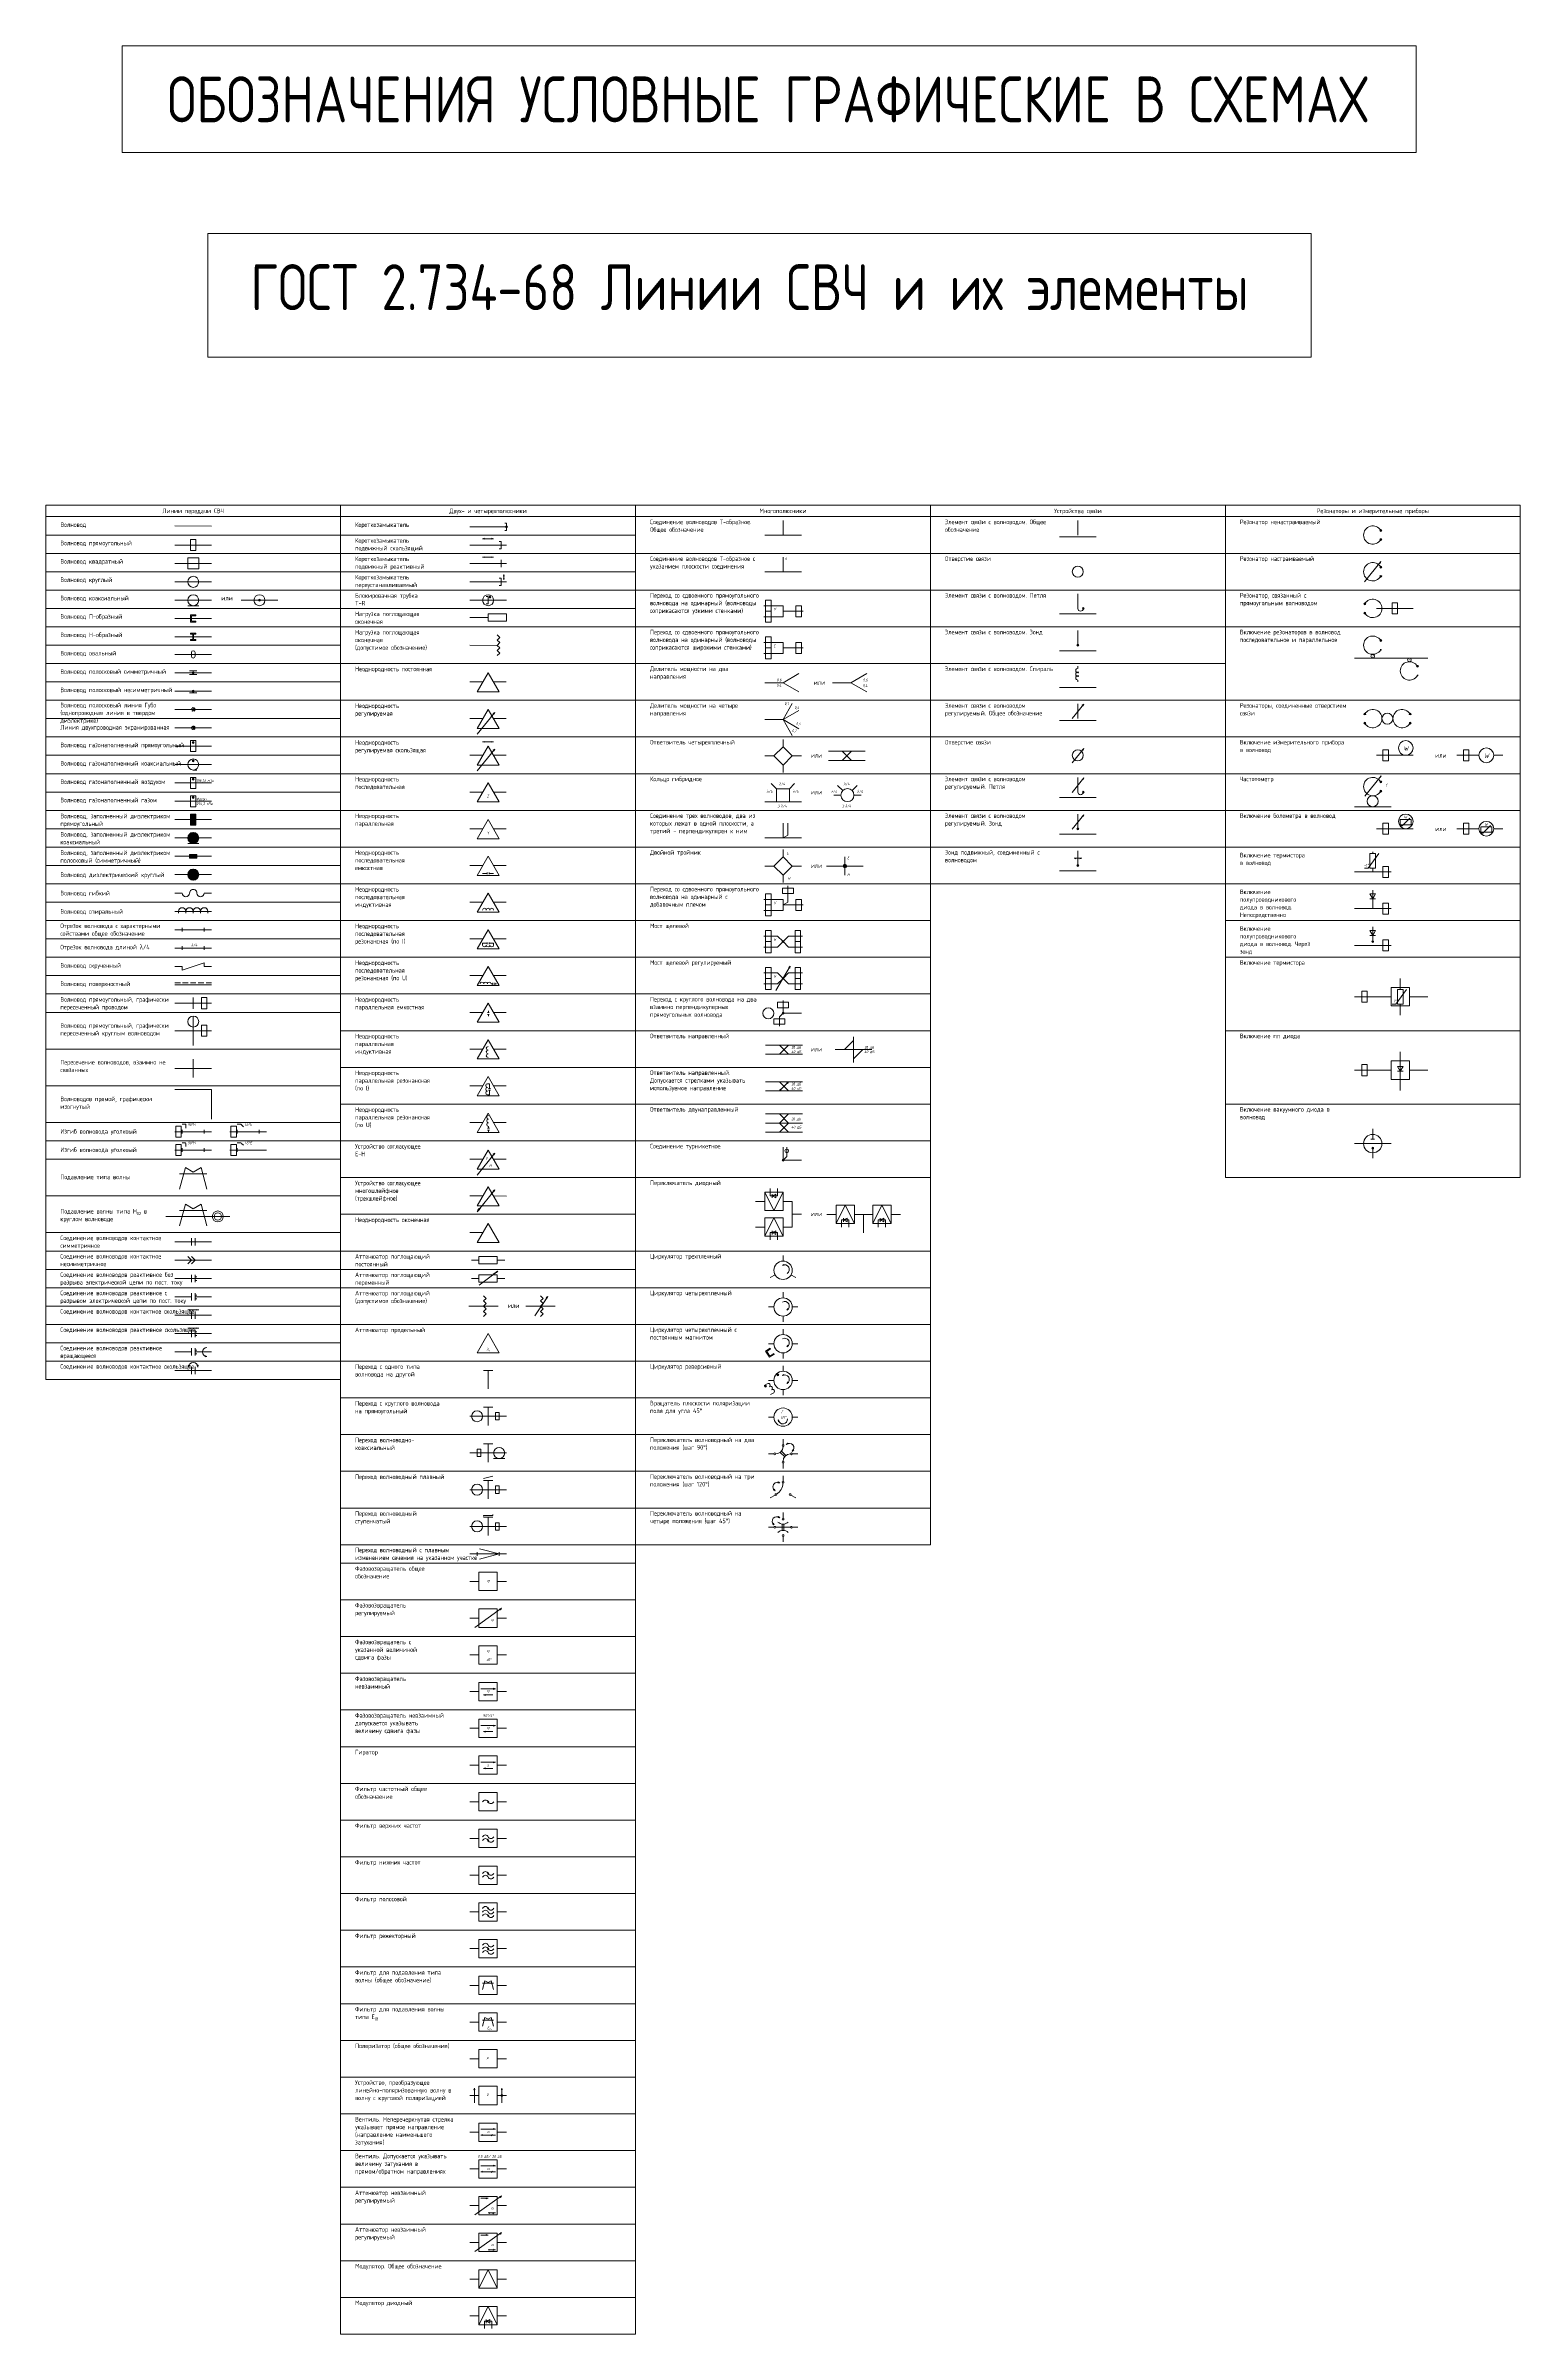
# Model space of a CAD drawing. Header units: millimetres. Extents: x 105 to 909, y -265 to 982.
import ezdxf

# ---------------------------------------------------------------- set-up
doc = ezdxf.new("R2010")
doc.units = ezdxf.units.MM
doc.layers.get('0').update_dxf_attribs({"lineweight": 20})
doc.layers.add('прозрачные линии', color=7, linetype='Continuous', true_color=0xffffff, transparency=0.9)
doc.styles.add('GOST', font='GOST_A.TTF')

msp = doc.modelspace()

# ---------------------------------------------------------------- hatches: boundary and pattern name
h = msp.add_hatch(color=256)
h.dxf.hatch_style = 1
h.paths.add_polyline_path([(344.4, 713.7), (343.5, 713.5), (344.4, 713.5)])
h = msp.add_hatch(color=256)
h.dxf.hatch_style = 1
h.paths.add_polyline_path([(344.4, 713.2), (343.5, 713.5), (344.4, 713.5)])
h = msp.add_hatch(color=256)
h.dxf.hatch_style = 1
h.paths.add_polyline_path([(348.5, 713.7), (349.5, 713.5), (348.5, 713.5)])
h = msp.add_hatch(color=256)
h.dxf.hatch_style = 1
h.paths.add_polyline_path([(348.5, 713.2), (349.5, 713.5), (348.5, 713.5)])
h = msp.add_hatch(color=256)
h.dxf.hatch_style = 1
h.paths.add_polyline_path([(357, 720, 1), (356, 720, 1)])
h = msp.add_hatch(color=256)
h.dxf.hatch_style = 1
h.paths.add_polyline_path([(833.4, 718, 1), (832.4, 718, 1)])
h.paths.add_polyline_path([(833.4, 713, 1), (832.4, 713, 1)])
h = msp.add_hatch(color=256)
h.dxf.hatch_style = 1
h.paths.add_polyline_path([(344.4, 703.7), (343.5, 703.5), (344.4, 703.5)])
h = msp.add_hatch(color=256)
h.dxf.hatch_style = 1
h.paths.add_polyline_path([(344.4, 703.2), (343.5, 703.5), (344.4, 703.5)])
h = msp.add_hatch(color=256)
h.dxf.hatch_style = 1
h.paths.add_polyline_path([(348.5, 703.7), (349.5, 703.5), (348.5, 703.5)])
h = msp.add_hatch(color=256)
h.dxf.hatch_style = 1
h.paths.add_polyline_path([(348.5, 703.2), (349.5, 703.5), (348.5, 703.5)])
h = msp.add_hatch(color=256)
h.dxf.hatch_style = 1
h.paths.add_polyline_path([(832.2, 700.4), (833, 701), (832.4, 700.2)])
h = msp.add_hatch(color=256)
h.dxf.hatch_style = 1
h.paths.add_polyline_path([(832.6, 700), (833, 701), (832.4, 700.2)])
h = msp.add_hatch(color=256)
h.dxf.hatch_style = 1
h.paths.add_polyline_path([(833.4, 698, 1), (832.4, 698, 1)])
h.paths.add_polyline_path([(833.4, 693, 1), (832.4, 693, 1)])
h = msp.add_hatch(color=256)
h.dxf.hatch_style = 1
h.paths.add_polyline_path([(354.8, 693), (355, 694), (355, 693)])
h = msp.add_hatch(color=256)
h.dxf.hatch_style = 1
h.paths.add_polyline_path([(354.8, 691.9), (355, 691), (355, 691.9)])
h = msp.add_hatch(color=256)
h.dxf.hatch_style = 1
h.paths.add_polyline_path([(355.3, 693), (355, 694), (355, 693)])
h = msp.add_hatch(color=256)
h.dxf.hatch_style = 1
h.paths.add_polyline_path([(355.3, 691.9), (355, 691), (355, 691.9)])
h = msp.add_hatch(color=256)
h.dxf.hatch_style = 1
h.paths.add_polyline_path([(221.4, 680), (222.4, 680, 1)])
h.paths.add_polyline_path([(222.4, 680), (221.4, 680, 1)])
h = msp.add_hatch(color=256)
h.dxf.hatch_style = 1
h.paths.add_polyline_path([(348, 681.7, 1), (347, 681.7, 1)])
h = msp.add_hatch(color=256)
h.dxf.hatch_style = 1
h.paths.add_polyline_path([(670.3, 675.5, 1), (671.3, 675.5, 1)])
h = msp.add_hatch(color=256)
h.dxf.hatch_style = 1
h.paths.add_polyline_path([(824.7, 673, 1), (823.7, 673, 1)])
h.paths.add_polyline_path([(823.7, 678, 1), (824.7, 678, 1)])
h = msp.add_hatch(color=256)
h.dxf.hatch_style = 1
h.paths.add_polyline_path([(667.3, 655.5, 1), (668.3, 655.5, 1)])
h = msp.add_hatch(color=256)
h.dxf.hatch_style = 1
h.paths.add_polyline_path([(833.4, 658, 1), (832.4, 658, 1)])
h.paths.add_polyline_path([(833.4, 653, 1), (832.4, 653, 1)])
h = msp.add_hatch(color=256)
h.dxf.hatch_style = 1
h.paths.add_polyline_path([(185.3, 640.5), (186.3, 640.5, 1)])
h.paths.add_polyline_path([(186.3, 640.5), (185.3, 640.5, 1)])
h = msp.add_hatch(color=256)
h.dxf.hatch_style = 1
h.paths.add_polyline_path([(853.4, 644, 1), (852.4, 644, 1)])
h.paths.add_polyline_path([(853.4, 639, 1), (852.4, 639, 1)])
h = msp.add_hatch(color=256)
h.dxf.hatch_style = 1
h.paths.add_polyline_path([(185.3, 630.5), (186.3, 630.5, 1)])
h.paths.add_polyline_path([(186.3, 630.5), (185.3, 630.5, 1)])
h = msp.add_hatch(color=256)
h.dxf.hatch_style = 1
h.paths.add_polyline_path([(670.2, 622.8), (671.1, 623.4), (670.4, 622.6)])
h = msp.add_hatch(color=256)
h.dxf.hatch_style = 1
h.paths.add_polyline_path([(670.7, 622.4), (671.1, 623.4), (670.4, 622.6)])
h = msp.add_hatch(color=256)
h.dxf.hatch_style = 1
h.paths.add_polyline_path([(185.3, 620.5), (186.3, 620.5, 1)])
h.paths.add_polyline_path([(186.3, 620.5), (185.3, 620.5, 1)])
h = msp.add_hatch(color=256)
h.dxf.hatch_style = 1
h.paths.add_polyline_path([(349.3, 618.3), (350.1, 618.9), (349.5, 618.2)])
h = msp.add_hatch(color=256)
h.dxf.hatch_style = 1
h.paths.add_polyline_path([(349.7, 618), (350.1, 618.9), (349.5, 618.2)])
h = msp.add_hatch(color=256)
h.dxf.hatch_style = 1
h.paths.add_polyline_path([(824.7, 613, 1), (823.7, 613, 1)])
h.paths.add_polyline_path([(823.7, 618, 1), (824.7, 618, 1)])
h = msp.add_hatch(color=256)
h.dxf.hatch_style = 1
h.paths.add_polyline_path([(849.4, 613, 1), (848.4, 613, 1)])
h.paths.add_polyline_path([(848.4, 618, 1), (849.4, 618, 1)])
h = msp.add_hatch(color=256)
h.dxf.hatch_style = 1
h.paths.add_polyline_path([(186.3, 602.5, 1), (185.3, 602.5, 1)])
h = msp.add_hatch(color=256)
h.dxf.hatch_style = 1
h.paths.add_polyline_path([(344.4, 603.1), (343.5, 602.9), (344.4, 602.9)])
h = msp.add_hatch(color=256)
h.dxf.hatch_style = 1
h.paths.add_polyline_path([(344.4, 602.6), (343.5, 602.9), (344.4, 602.9)])
h = msp.add_hatch(color=256)
h.dxf.hatch_style = 1
h.paths.add_polyline_path([(348.5, 603.1), (349.5, 602.9), (348.5, 602.9)])
h = msp.add_hatch(color=256)
h.dxf.hatch_style = 1
h.paths.add_polyline_path([(348.5, 602.6), (349.5, 602.9), (348.5, 602.9)])
h = msp.add_hatch(color=256)
h.dxf.hatch_style = 1
h.paths.add_polyline_path([(349.3, 598.3), (350.1, 598.9), (349.5, 598.2)])
h = msp.add_hatch(color=256)
h.dxf.hatch_style = 1
h.paths.add_polyline_path([(349.7, 598), (350.1, 598.9), (349.5, 598.2)])
h = msp.add_hatch(color=256)
h.dxf.hatch_style = 1
h.paths.add_polyline_path([(670.2, 598.7), (671.1, 599.3), (670.4, 598.5)])
h = msp.add_hatch(color=256)
h.dxf.hatch_style = 1
h.paths.add_polyline_path([(670.7, 598.4), (671.1, 599.3), (670.4, 598.5)])
h = msp.add_hatch(color=256)
h.dxf.hatch_style = 1
h.paths.add_polyline_path([(186.3, 592.5, 1), (185.3, 592.5, 1)])
h = msp.add_hatch(color=256)
h.dxf.hatch_style = 1
h.paths.add_polyline_path([(186.3, 582.5, 1), (185.3, 582.5, 1)])
h = msp.add_hatch(color=256)
h.dxf.hatch_style = 1
h.paths.add_polyline_path([(670.2, 582.6), (671.1, 583.2), (670.4, 582.4)])
h = msp.add_hatch(color=256)
h.dxf.hatch_style = 1
h.paths.add_polyline_path([(670.3, 575.5, 1), (671.3, 575.5, 1)])
h = msp.add_hatch(color=256)
h.dxf.hatch_style = 1
h.paths.add_polyline_path([(670.7, 582.3), (671.1, 583.2), (670.4, 582.4)])
h = msp.add_hatch(color=256)
h.dxf.hatch_style = 1
h.paths.add_polyline_path([(832.3, 583.7), (833.1, 584.3), (832.5, 583.6)])
h = msp.add_hatch(color=256)
h.dxf.hatch_style = 1
h.paths.add_polyline_path([(833.4, 581, 1), (832.4, 581, 1)])
h.paths.add_polyline_path([(833.4, 576, 1), (832.4, 576, 1)])
h = msp.add_hatch(color=256)
h.dxf.hatch_style = 1
h.paths.add_polyline_path([(832.7, 583.4), (833.1, 584.3), (832.5, 583.6)])
h = msp.add_hatch()
h.set_pattern_fill('ANSI31', color=256, scale=0.2)
h.set_pattern_definition([(45, (-108.0133, 0), (-0.4490128, 0.4490128), [])])
h.paths.add_polyline_path([(187.3, 563.5), (184.3, 563.5), (184.3, 560.5), (187.3, 560.5)])
h.paths.add_polyline_path([(187.3, 560.5), (184.3, 560.5), (184.3, 557.5), (187.3, 557.5)])
h = msp.add_hatch(color=256)
h.dxf.hatch_style = 1
h.paths.add_polyline_path([(186.3, 572.5, 1), (185.3, 572.5, 1)])
h = msp.add_hatch(color=256)
h.dxf.hatch_style = 1
h.paths.add_polyline_path([(670.2, 562.6), (671.1, 563.1), (670.4, 562.4)])
h = msp.add_hatch(color=256)
h.dxf.hatch_style = 1
h.paths.add_polyline_path([(670.7, 562.2), (671.1, 563.1), (670.4, 562.4)])
h = msp.add_hatch()
h.set_pattern_fill('ANSI31', color=256, scale=0.16)
h.set_pattern_definition([(45, (-925.41263, 0.02966), (-0.35921024, 0.35921024), [])])
edge = h.paths.add_edge_path()
edge.add_line((182.8, 550.5), (188.8, 550.5))
edge.add_arc((185.8, 550.5), 3, 360, 540)
edge = h.paths.add_edge_path()
edge.add_line((188.8, 550.5), (182.8, 550.5))
edge.add_arc((185.8, 550.5), 3, 180, 360)
h = msp.add_hatch(color=256)
h.dxf.hatch_style = 1
h.paths.add_polyline_path([(667.3, 555.5, 1), (668.3, 555.5, 1)])
h = msp.add_hatch()
h.set_pattern_fill('ANSI31', color=256, scale=0.16)
h.set_pattern_definition([(45, (-925.41263, 0.02966), (-0.35921024, 0.35921024), [])])
h.paths.add_polyline_path([(187.8, 541.5), (183.8, 541.5), (183.8, 540.5), (187.8, 540.5)])
h.paths.add_polyline_path([(187.8, 540.5), (183.8, 540.5), (183.8, 539.5), (187.8, 539.5)])
h = msp.add_hatch(color=256)
h.dxf.hatch_style = 1
h.paths.add_polyline_path([(540.9, 536.2, 0.414214), (539.9, 535.2), (540.9, 535.2)])
h.paths.add_polyline_path([(540.9, 536.2), (540.9, 535.2), (541.9, 535.2, 0.414214)])
h.paths.add_polyline_path([(541.9, 535.2), (540.9, 535.2), (540.9, 534.2, 0.414214)])
h.paths.add_polyline_path([(540.9, 535.2), (539.9, 535.2, 0.414214), (540.9, 534.2)])
h = msp.add_hatch(color=256)
h.dxf.hatch_style = 1
h.paths.add_polyline_path([(666.8, 539.8), (665.9, 539.5), (666.8, 539.5)])
h = msp.add_hatch(color=256)
h.dxf.hatch_style = 1
h.paths.add_polyline_path([(666.8, 539.2), (665.9, 539.5), (666.8, 539.5)])
h = msp.add_hatch(color=256)
h.dxf.hatch_style = 1
h.paths.add_polyline_path([(668.9, 539.8), (669.9, 539.5), (668.9, 539.5)])
h = msp.add_hatch(color=256)
h.dxf.hatch_style = 1
h.paths.add_polyline_path([(668.9, 539.2), (669.9, 539.5), (668.9, 539.5)])
h = msp.add_hatch()
h.set_pattern_fill('ANSI31', color=256, scale=0.16)
h.set_pattern_definition([(45, (-925.41263, -19.97034), (-0.35921024, 0.35921024), [])])
edge = h.paths.add_edge_path()
edge.add_line((182.8, 530.5), (188.8, 530.5))
edge.add_arc((185.8, 530.5), 3, 360, 540)
edge = h.paths.add_edge_path()
edge.add_line((188.8, 530.5), (182.8, 530.5))
edge.add_arc((185.8, 530.5), 3, 180, 360)
h = msp.add_hatch(color=256)
h.dxf.hatch_style = 1
h.paths.add_polyline_path([(667.3, 535.5, 1), (668.3, 535.5, 1)])
h = msp.add_hatch(color=256)
h.dxf.hatch_style = 1
h.paths.add_polyline_path([(506.8, 494.4), (507.2, 494), (507.5, 494.4, 0.414214)])
h.paths.add_polyline_path([(506.8, 494.4, 0.198912), (506.7, 494, 0.198912), (506.8, 493.6), (507.2, 494)])
h.paths.add_polyline_path([(507.2, 494), (506.8, 493.6, 0.414214), (507.5, 493.6)])
h.paths.add_polyline_path([(507.5, 494.4), (507.2, 494), (507.5, 493.6, 0.198912), (507.7, 494, 0.198912)])
h = msp.add_hatch(color=256)
h.dxf.hatch_style = 1
h.paths.add_polyline_path([(829, 494, 1), (828, 494, 1)])
h = msp.add_hatch(color=256)
h.dxf.hatch_style = 1
h.paths.add_polyline_path([(506.8, 474.4), (507.2, 474), (507.5, 474.4, 0.414214)])
h.paths.add_polyline_path([(506.8, 474.4, 0.198912), (506.7, 474, 0.198912), (506.8, 473.6), (507.2, 474)])
h.paths.add_polyline_path([(507.2, 474), (506.8, 473.6, 0.414214), (507.5, 473.6)])
h.paths.add_polyline_path([(507.5, 474.4), (507.2, 474), (507.5, 473.6, 0.198912), (507.7, 474, 0.198912)])
h = msp.add_hatch(color=256)
h.dxf.hatch_style = 1
h.paths.add_polyline_path([(510.4, 479.9), (511.1, 480.6), (510.6, 479.7)])
h = msp.add_hatch(color=256)
h.dxf.hatch_style = 1
h.paths.add_polyline_path([(510.8, 479.6), (511.1, 480.6), (510.6, 479.7)])
h = msp.add_hatch(color=256)
h.dxf.hatch_style = 1
h.paths.add_polyline_path([(506.8, 455.4), (507.2, 455), (507.5, 455.4, 0.414214)])
h.paths.add_polyline_path([(506.8, 455.4, 0.198912), (506.7, 455, 0.198912), (506.8, 454.6), (507.2, 455)])
h.paths.add_polyline_path([(507.2, 455), (506.8, 454.6, 0.414214), (507.5, 454.6)])
h.paths.add_polyline_path([(507.5, 455.4), (507.2, 455), (507.5, 454.6, 0.198912), (507.7, 455, 0.198912)])
h = msp.add_hatch(color=256)
h.dxf.hatch_style = 1
h.paths.add_polyline_path([(505.6, 413.6), (505.2, 412.7), (505.8, 413.4)])
h = msp.add_hatch(color=256)
h.dxf.hatch_style = 1
h.paths.add_polyline_path([(506, 413.2), (505.2, 412.7), (505.8, 413.4)])
h = msp.add_hatch(color=256)
h.dxf.hatch_style = 1
h.paths.add_polyline_path([(509.3, 417.2), (510.2, 417.7), (509.5, 417)])
h = msp.add_hatch(color=256)
h.dxf.hatch_style = 1
h.paths.add_polyline_path([(509.7, 416.8), (510.2, 417.7), (509.5, 417)])
h = msp.add_hatch(color=256)
h.dxf.hatch_style = 1
h.paths.add_polyline_path([(349.3, 378.2), (350.1, 378.8), (349.5, 378.1)])
h = msp.add_hatch(color=256)
h.dxf.hatch_style = 1
h.paths.add_polyline_path([(349.7, 377.9), (350.1, 378.8), (349.5, 378.1)])
h = msp.add_hatch(color=256)
h.dxf.hatch_style = 1
h.paths.add_polyline_path([(506.8, 375.4), (507.2, 375), (507.5, 375.4, 0.414214)])
h.paths.add_polyline_path([(506.8, 375.4, 0.198912), (506.7, 375, 0.198912), (506.8, 374.6), (507.2, 375)])
h.paths.add_polyline_path([(507.2, 375), (506.8, 374.6, 0.414214), (507.5, 374.6)])
h.paths.add_polyline_path([(507.5, 375.4), (507.2, 375), (507.5, 374.6, 0.198912), (507.7, 375, 0.198912)])
h = msp.add_hatch(color=256)
h.dxf.hatch_style = 1
h.paths.add_polyline_path([(828, 381.5, 1), (829, 381.5, 1)])
h = msp.add_hatch(color=256)
h.dxf.hatch_style = 1
h.paths.add_polyline_path([(349.3, 358.2), (350.1, 358.8), (349.5, 358.1)])
h = msp.add_hatch(color=256)
h.dxf.hatch_style = 1
h.paths.add_polyline_path([(349.7, 357.9), (350.1, 358.8), (349.5, 358.1)])
h = msp.add_hatch(color=256)
h.dxf.hatch_style = 1
h.paths.add_polyline_path([(350.8, 314.2), (351.7, 314.6), (351, 314)])
h = msp.add_hatch(color=256)
h.dxf.hatch_style = 1
h.paths.add_polyline_path([(351.1, 313.8), (351.7, 314.6), (351, 314)])
h = msp.add_hatch(color=256)
h.dxf.hatch_style = 1
h.paths.add_polyline_path([(507.6, 318.2), (506.8, 317.7), (507.7, 318)])
h = msp.add_hatch(color=256)
h.dxf.hatch_style = 1
h.paths.add_polyline_path([(507.8, 317.7), (506.8, 317.7), (507.7, 318)])
h = msp.add_hatch(color=256)
h.dxf.hatch_style = 1
h.paths.add_polyline_path([(378.2, 300.1), (379, 300.8), (378.5, 300)])
h = msp.add_hatch(color=256)
h.dxf.hatch_style = 1
h.paths.add_polyline_path([(378.7, 299.8), (379, 300.8), (378.5, 300)])
h = msp.add_hatch(color=256)
h.dxf.hatch_style = 1
h.paths.add_polyline_path([(183.8, 293.7), (182.8, 293.5), (183.8, 293.5)])
h = msp.add_hatch(color=256)
h.dxf.hatch_style = 1
h.paths.add_polyline_path([(183.8, 293.2), (182.8, 293.5), (183.8, 293.5)])
h = msp.add_hatch(color=256)
h.dxf.hatch_style = 1
h.paths.add_polyline_path([(187.8, 293.7), (188.8, 293.5), (187.8, 293.5)])
h = msp.add_hatch(color=256)
h.dxf.hatch_style = 1
h.paths.add_polyline_path([(187.8, 293.2), (188.8, 293.5), (187.8, 293.5)])
h = msp.add_hatch(color=256)
h.dxf.hatch_style = 1
h.paths.add_polyline_path([(509.9, 294.2), (509.3, 293.4), (510, 294)])
h = msp.add_hatch(color=256)
h.dxf.hatch_style = 1
h.paths.add_polyline_path([(510.2, 293.8), (509.3, 293.4), (510, 294)])
h = msp.add_hatch(color=256)
h.dxf.hatch_style = 1
h.paths.add_polyline_path([(183.8, 283.7), (182.8, 283.5), (183.8, 283.5)])
h = msp.add_hatch(color=256)
h.dxf.hatch_style = 1
h.paths.add_polyline_path([(183.8, 283.2), (182.8, 283.5), (183.8, 283.5)])
h = msp.add_hatch(color=256)
h.dxf.hatch_style = 1
h.paths.add_polyline_path([(187.8, 283.7), (188.8, 283.5), (187.8, 283.5)])
h = msp.add_hatch(color=256)
h.dxf.hatch_style = 1
h.paths.add_polyline_path([(187.8, 283.2), (188.8, 283.5), (187.8, 283.5)])
h = msp.add_hatch(color=256)
h.dxf.hatch_style = 1
h.paths.add_polyline_path([(183.2, 263.3), (183.3, 262.3), (183.5, 263.3)])
h = msp.add_hatch(color=256)
h.dxf.hatch_style = 1
h.paths.add_polyline_path([(183.7, 263.2), (183.3, 262.3), (183.5, 263.3)])
h = msp.add_hatch(color=256)
h.dxf.hatch_style = 1
h.paths.add_polyline_path([(187.9, 263.2), (188.3, 262.3), (188.1, 263.3)])
h = msp.add_hatch(color=256)
h.dxf.hatch_style = 1
h.paths.add_polyline_path([(188.4, 263.3), (188.3, 262.3), (188.1, 263.3)])
h = msp.add_hatch(color=256)
h.dxf.hatch_style = 1
h.paths.add_polyline_path([(192.4, 268.4), (193.3, 268), (192.3, 268.2)])
h = msp.add_hatch(color=256)
h.dxf.hatch_style = 1
h.paths.add_polyline_path([(192.3, 267.9), (193.3, 268), (192.3, 268.2)])
h = msp.add_hatch(color=256)
h.dxf.hatch_style = 1
h.paths.add_polyline_path([(509.9, 274.2), (509.3, 273.4), (510, 274)])
h = msp.add_hatch(color=256)
h.dxf.hatch_style = 1
h.paths.add_polyline_path([(510.2, 273.8), (509.3, 273.4), (510, 274)])
h = msp.add_hatch(color=256)
h.dxf.hatch_style = 1
h.paths.add_polyline_path([(498.1, 251.8, 1), (497.1, 251.8, 1)])
h = msp.add_hatch(color=256)
h.dxf.hatch_style = 1
h.paths.add_polyline_path([(504.8, 258, 1), (503.8, 258, 1)])
h = msp.add_hatch(color=256)
h.dxf.hatch_style = 1
h.paths.add_polyline_path([(507.6, 258.3), (506.8, 257.7), (507.7, 258)])
h = msp.add_hatch(color=256)
h.dxf.hatch_style = 1
h.paths.add_polyline_path([(507.8, 257.8), (506.8, 257.7), (507.7, 258)])
h = msp.add_hatch(color=256)
h.dxf.hatch_style = 1
h.paths.add_polyline_path([(509.9, 254.2), (509.3, 253.4), (510, 254)])
h = msp.add_hatch(color=256)
h.dxf.hatch_style = 1
h.paths.add_polyline_path([(510.2, 253.8), (509.3, 253.4), (510, 254)])
h = msp.add_hatch(color=256)
h.dxf.hatch_style = 1
h.paths.add_polyline_path([(505.1, 232.7), (504.6, 233.5), (504.9, 232.6)])
h = msp.add_hatch(color=256)
h.dxf.hatch_style = 1
h.paths.add_polyline_path([(504.7, 232.5), (504.6, 233.5), (504.9, 232.6)])
h = msp.add_hatch(color=256)
h.dxf.hatch_style = 1
h.paths.add_polyline_path([(509.6, 220.9), (509, 220.1), (509.8, 220.7)])
h = msp.add_hatch(color=256)
h.dxf.hatch_style = 1
h.paths.add_polyline_path([(509.9, 220.4), (509, 220.1), (509.8, 220.7)])
h = msp.add_hatch(color=256)
h.dxf.hatch_style = 1
h.paths.add_polyline_path([(512.6, 217.3), (512.2, 216.4), (512.8, 217.1)])
h = msp.add_hatch(color=256)
h.dxf.hatch_style = 1
h.paths.add_polyline_path([(513, 217), (512.2, 216.4), (512.8, 217.1)])
h = msp.add_hatch(color=256)
h.dxf.hatch_style = 1
h.paths.add_polyline_path([(504.4, 199.3), (505.4, 199.2), (504.5, 199.5)])
h = msp.add_hatch(color=256)
h.dxf.hatch_style = 1
h.paths.add_polyline_path([(504.6, 199.7), (505.4, 199.2), (504.5, 199.5)])
h = msp.add_hatch(color=256)
h.dxf.hatch_style = 1
h.paths.add_polyline_path([(502, 195.2), (502.9, 194.9), (502.2, 195.4)])
h = msp.add_hatch(color=256)
h.dxf.hatch_style = 1
h.paths.add_polyline_path([(502.3, 195.7), (502.9, 194.9), (502.2, 195.4)])
h = msp.add_hatch(color=256)
h.dxf.hatch_style = 1
h.paths.add_polyline_path([(501.4, 176.9), (502.3, 176.4), (501.6, 177.1)])
h = msp.add_hatch(color=256)
h.dxf.hatch_style = 1
h.paths.add_polyline_path([(501.8, 177.2), (502.3, 176.4), (501.6, 177.1)])
h = msp.add_hatch(color=256)
h.dxf.hatch_style = 1
h.paths.add_polyline_path([(504.5, 180.4), (505.4, 180.2), (504.6, 180.7)])
h = msp.add_hatch(color=256)
h.dxf.hatch_style = 1
h.paths.add_polyline_path([(504.7, 180.9), (505.4, 180.2), (504.6, 180.7)])
h = msp.add_hatch(color=256)
h.dxf.hatch_style = 1
h.paths.add_polyline_path([(352.9, 130.5), (353.8, 130.9), (353, 130.3)])
h = msp.add_hatch(color=256)
h.dxf.hatch_style = 1
h.paths.add_polyline_path([(353.2, 130.1), (353.8, 130.9), (353, 130.3)])
h = msp.add_hatch(color=256)
h.dxf.hatch_style = 1
h.paths.add_polyline_path([(349.5, 87.3), (350.5, 87), (349.5, 87)])
h = msp.add_hatch(color=256)
h.dxf.hatch_style = 1
h.paths.add_polyline_path([(344.9, 83.9), (344, 83.7), (344.9, 83.7)])
h = msp.add_hatch(color=256)
h.dxf.hatch_style = 1
h.paths.add_polyline_path([(344.9, 83.4), (344, 83.7), (344.9, 83.7)])
h = msp.add_hatch(color=256)
h.dxf.hatch_style = 1
h.paths.add_polyline_path([(349.5, 86.7), (350.5, 87), (349.5, 87)])
h = msp.add_hatch(color=256)
h.dxf.hatch_style = 1
h.paths.add_polyline_path([(344.9, 63.9), (344, 63.7), (344.9, 63.7)])
h = msp.add_hatch(color=256)
h.dxf.hatch_style = 1
h.paths.add_polyline_path([(344.9, 63.4), (344, 63.7), (344.9, 63.7)])
h = msp.add_hatch(color=256)
h.dxf.hatch_style = 1
h.paths.add_polyline_path([(349.5, 67.3), (350.5, 67), (349.5, 67)])
h = msp.add_hatch(color=256)
h.dxf.hatch_style = 1
h.paths.add_polyline_path([(349.5, 66.7), (350.5, 67), (349.5, 67)])
h = msp.add_hatch(color=256)
h.dxf.hatch_style = 1
h.paths.add_polyline_path([(344.9, 43.9), (344, 43.7), (344.9, 43.7)])
h = msp.add_hatch(color=256)
h.dxf.hatch_style = 1
h.paths.add_polyline_path([(344.9, 43.4), (344, 43.7), (344.9, 43.7)])
h = msp.add_hatch(color=256)
h.dxf.hatch_style = 1
h.paths.add_polyline_path([(349.5, 47.3), (350.5, 47), (349.5, 47)])
h = msp.add_hatch(color=256)
h.dxf.hatch_style = 1
h.paths.add_polyline_path([(349.5, 46.7), (350.5, 47), (349.5, 47)])
h = msp.add_hatch(color=256)
h.dxf.hatch_style = 1
h.paths.add_polyline_path([(338.7, -131.5), (339, -130.5), (339, -131.5)])
h = msp.add_hatch(color=256)
h.dxf.hatch_style = 1
h.paths.add_polyline_path([(339.2, -131.5), (339, -130.5), (339, -131.5)])
h = msp.add_hatch(color=256)
h.dxf.hatch_style = 1
h.paths.add_polyline_path([(353.7, -131.5), (354, -130.5), (354, -131.5)])
h = msp.add_hatch(color=256)
h.dxf.hatch_style = 1
h.paths.add_polyline_path([(354.2, -131.5), (354, -130.5), (354, -131.5)])
h = msp.add_hatch(color=256)
h.dxf.hatch_style = 1
h.paths.add_polyline_path([(343.4, -155.8), (342.5, -156.1), (343.4, -156.1)])
h = msp.add_hatch(color=256)
h.dxf.hatch_style = 1
h.paths.add_polyline_path([(343.4, -156.3), (342.5, -156.1), (343.4, -156.1)])
h = msp.add_hatch(color=256)
h.dxf.hatch_style = 1
h.paths.add_polyline_path([(349.5, -152.5), (350.5, -152.8), (349.5, -152.8)])
h = msp.add_hatch(color=256)
h.dxf.hatch_style = 1
h.paths.add_polyline_path([(349.5, -153), (350.5, -152.8), (349.5, -152.8)])
h = msp.add_hatch(color=256)
h.dxf.hatch_style = 1
h.paths.add_polyline_path([(349.5, -172.5), (350.5, -172.8), (349.5, -172.8)])
h = msp.add_hatch(color=256)
h.dxf.hatch_style = 1
h.paths.add_polyline_path([(349.5, -173), (350.5, -172.8), (349.5, -172.8)])
h = msp.add_hatch(color=256)
h.dxf.hatch_style = 1
h.paths.add_polyline_path([(343.4, -175.8), (342.5, -176.1), (343.4, -176.1)])
h = msp.add_hatch(color=256)
h.dxf.hatch_style = 1
h.paths.add_polyline_path([(343.4, -176.3), (342.5, -176.1), (343.4, -176.1)])
h = msp.add_hatch(color=256)
h.dxf.hatch_style = 1
h.paths.add_polyline_path([(345.5, -190.3), (346.5, -190.5), (345.5, -190.5)])
h = msp.add_hatch(color=256)
h.dxf.hatch_style = 1
h.paths.add_polyline_path([(345.5, -190.8), (346.5, -190.5), (345.5, -190.5)])
h = msp.add_hatch(color=256)
h.dxf.hatch_style = 1
h.paths.add_polyline_path([(347.4, -198.3), (346.5, -198.5), (347.4, -198.5)])
h = msp.add_hatch(color=256)
h.dxf.hatch_style = 1
h.paths.add_polyline_path([(347.4, -198.8), (346.5, -198.5), (347.4, -198.5)])
h = msp.add_hatch(color=256)
h.dxf.hatch_style = 1
h.paths.add_polyline_path([(352.9, -189.6), (353.8, -189.2), (353, -189.8)])
h = msp.add_hatch(color=256)
h.dxf.hatch_style = 1
h.paths.add_polyline_path([(353.2, -190), (353.8, -189.2), (353, -189.8)])
h = msp.add_hatch(color=256)
h.dxf.hatch_style = 1
h.paths.add_polyline_path([(345.5, -210.3), (346.5, -210.5), (345.5, -210.5)])
h = msp.add_hatch(color=256)
h.dxf.hatch_style = 1
h.paths.add_polyline_path([(345.5, -210.8), (346.5, -210.5), (345.5, -210.5)])
h = msp.add_hatch(color=256)
h.dxf.hatch_style = 1
h.paths.add_polyline_path([(352.9, -209.6), (353.8, -209.2), (353, -209.8)])
h = msp.add_hatch(color=256)
h.dxf.hatch_style = 1
h.paths.add_polyline_path([(353.2, -210), (353.8, -209.2), (353, -209.8)])
h = msp.add_hatch(color=256)
h.dxf.hatch_style = 1
h.paths.add_polyline_path([(347.4, -218.3), (346.5, -218.5), (347.4, -218.5)])
h = msp.add_hatch(color=256)
h.dxf.hatch_style = 1
h.paths.add_polyline_path([(347.4, -218.8), (346.5, -218.5), (347.4, -218.5)])

# ---------------------------------------------------------------- linework, layer by layer
for p, q in [((105.4, 725.5), (908.9, 725.5)), ((507.2, 723.5), (507.2, 715.5)), ((667.9, 723.5), (667.8, 715.5)), ((105.4, 715.5), (266.1, 715.5)), ((175.8, 720.5), (195.8, 720.4)), ((186.3, 713), (184.3, 713)), ((184.3, 713), (187.3, 713)), ((184.3, 707), (184.3, 713)), ((187.3, 713), (187.3, 707)), ((266.1, 715.5), (426.8, 715.5)), ((336.5, 720), (356.5, 720)), ((343.5, 713.5), (344.4, 713.7)), ((349.5, 713.5), (343.5, 713.5)), ((343.5, 713.5), (344.4, 713.2)), ((344.4, 713.7), (344.4, 713.5)), ((344.4, 713.2), (344.4, 713.5)), ((346.5, 713.5), (349.5, 713.5)), ((349.5, 713.5), (348.5, 713.7)), ((348.5, 713.7), (348.5, 713.5)), ((349.5, 713.5), (348.5, 713.2)), ((348.5, 713.2), (348.5, 713.5)), ((353.5, 712), (352.5, 712)), ((353.5, 710), (353.5, 712)), ((356.5, 722), (355.5, 722)), ((356.5, 718), (355.5, 718)), ((356.5, 720), (356.5, 722)), ((356.5, 720), (356.5, 718)), ((497.2, 715.5), (517.2, 715.5)), ((657.8, 714.5), (677.8, 714.5)), ((105.4, 705.5), (266.1, 705.5)), ((175.8, 710), (195.8, 710)), ((175.8, 700), (195.8, 700)), ((182.8, 697), (182.8, 703)), ((182.8, 703), (185.8, 703)), ((187.3, 707), (184.3, 707)), ((185.8, 703), (188.8, 703)), ((188.8, 703), (188.8, 697)), ((266.1, 705.5), (426.8, 705.5)), ((336.5, 710), (356.5, 710)), ((336.5, 700), (356.5, 700)), ((343.5, 703.5), (344.4, 703.7)), ((349.5, 703.5), (343.5, 703.5)), ((343.5, 703.5), (344.4, 703.2)), ((344.4, 703.7), (344.4, 703.5)), ((344.4, 703.2), (344.4, 703.5)), ((346.5, 703.5), (349.5, 703.5)), ((349.5, 703.5), (348.5, 703.7)), ((348.5, 703.7), (348.5, 703.5)), ((349.5, 703.5), (348.5, 703.2)), ((348.5, 703.2), (348.5, 703.5)), ((353.5, 708), (352.5, 708)), ((353.5, 710), (353.5, 708)), ((353.5, 700), (353.5, 702)), ((353.5, 700), (353.5, 698)), ((426.8, 705.5), (587.5, 705.5)), ((507.2, 703.5), (507.2, 695.5)), ((587.5, 705.5), (748.2, 705.5)), ((748.2, 705.5), (908.9, 705.5)), ((824.1, 690), (833, 701)), ((832.2, 700.4), (832.4, 700.2)), ((832.6, 700), (832.4, 700.2)), ((833, 701), (832.6, 700)), ((105.4, 695.5), (266.1, 695.5)), ((175.8, 690), (195.8, 690)), ((188.8, 697), (182.8, 697)), ((266.1, 695.5), (426.8, 695.5)), ((336.5, 690), (356.5, 690)), ((353.5, 692), (352.5, 692)), ((353.5, 688), (352.5, 688)), ((353.5, 690), (353.5, 692)), ((353.5, 690), (353.5, 688)), ((355, 694), (354.8, 693)), ((354.8, 693), (355, 693)), ((355, 691), (354.8, 691.9)), ((354.8, 691.9), (355, 691.9)), ((355, 694), (355, 691)), ((355, 694), (355.3, 693)), ((355.3, 693), (355, 693)), ((355, 691), (355.3, 691.9)), ((355.3, 691.9), (355, 691.9)), ((497.2, 695.5), (517.2, 695.5)), ((105.4, 685.5), (266.1, 685.5)), ((105.4, 675.5), (266.1, 675.5)), ((175.8, 680), (195.8, 680)), ((188.8, 677), (182.8, 677)), ((211.9, 680), (231.9, 680)), ((266.1, 685.5), (426.8, 685.5)), ((266.1, 675.5), (426.8, 675.5)), ((336.5, 680), (356.5, 680)), ((346.5, 682), (345.5, 682)), ((346.5, 678), (345.5, 678)), ((346.5, 680), (346.5, 682)), ((346.5, 680), (346.5, 678)), ((426.8, 685.5), (587.5, 685.5)), ((507.2, 677), (496.7, 677)), ((499.7, 680), (497.7, 680)), ((497.7, 680), (500.7, 680)), ((497.7, 674), (497.7, 680)), ((500.7, 674), (497.7, 674)), ((499.7, 674), (497.7, 674)), ((497.7, 674), (500.7, 674)), ((497.7, 668), (497.7, 674)), ((500.7, 680), (500.7, 674)), ((500.7, 674), (500.7, 668)), ((507.2, 674), (507.2, 677)), ((507.2, 674), (518.2, 674)), ((507.2, 671), (507.2, 674)), ((517.2, 677), (514.2, 677)), ((516.2, 677), (514.2, 677)), ((514.2, 677), (517.2, 677)), ((514.2, 671), (514.2, 677)), ((517.2, 677), (517.2, 671)), ((587.5, 685.5), (748.2, 685.5)), ((667.9, 683.5), (667.8, 675.5)), ((748.2, 685.5), (908.9, 685.5)), ((830.5, 675.5), (850.5, 675.5)), ((841, 678.5), (839, 678.5)), ((839, 678.5), (842, 678.5)), ((839, 672.5), (839, 678.5)), ((842, 678.5), (842, 672.5)), ((105.4, 665.5), (266.1, 665.5)), ((175.8, 670), (195.8, 670)), ((184.3, 670), (184.3, 672)), ((184.3, 672), (187.3, 672)), ((184.3, 670), (184.3, 668)), ((184.3, 668), (187.3, 668)), ((185.8, 662), (184.3, 662)), ((184.3, 662), (184.3, 661.5)), ((184.3, 661.5), (185.5, 661.5)), ((184.8, 671.5), (184.8, 670)), ((184.8, 671.5), (187.3, 671.5)), ((184.8, 668.5), (184.8, 670)), ((187.3, 668.5), (184.8, 668.5)), ((185.5, 661.5), (185.5, 660)), ((187.3, 662), (185.8, 662)), ((186, 660), (186, 661.5)), ((186, 661.5), (187.3, 661.5)), ((187.3, 671.5), (187.3, 672)), ((187.3, 668), (187.3, 668.5)), ((187.3, 662), (187.3, 661.5)), ((266.1, 665.5), (426.8, 665.5)), ((336.5, 670.5), (346.5, 670.5)), ((346.5, 670.5), (346.5, 672.5)), ((346.5, 672.5), (356.5, 672.5)), ((346.5, 668.5), (346.5, 670.5)), ((356.5, 668.5), (346.5, 668.5)), ((351.5, 661.1), (352.9, 659.7)), ((356.5, 672.5), (356.5, 668.5)), ((426.8, 665.5), (587.5, 665.5)), ((507.2, 671), (496.7, 671)), ((500.7, 668), (497.7, 668)), ((517.2, 671), (514.2, 671)), ((587.5, 665.5), (748.2, 665.5)), ((657.8, 672.5), (677.8, 672.5)), ((667.9, 663.5), (667.8, 655.5)), ((748.2, 665.5), (908.9, 665.5)), ((842, 672.5), (839, 672.5)), ((105.4, 655.5), (266.1, 655.5)), ((175.8, 660), (195.8, 660)), ((175.8, 650.5), (195.8, 650.5)), ((185.5, 658.5), (184.3, 658.5)), ((184.3, 658), (184.3, 658.5)), ((187.3, 658), (184.3, 658)), ((184.8, 650.5), (184.8, 651.5)), ((184.8, 650.5), (184.8, 650)), ((184.8, 650), (184.8, 649.5)), ((185.5, 660), (185.5, 658.5)), ((186, 658.5), (186, 660)), ((187.3, 658.5), (186, 658.5)), ((186.8, 651), (186.8, 651.5)), ((186.8, 650.5), (186.8, 651)), ((186.8, 650.5), (186.8, 649.5)), ((187.3, 658), (187.3, 658.5)), ((336.5, 655.5), (351.5, 655.4)), ((351.5, 658.3), (352.9, 659.7)), ((351.5, 658.3), (352.9, 656.9)), ((351.5, 655.4), (352.9, 656.9)), ((351.5, 655.4), (351.5, 655.4)), ((351.5, 655.4), (352.9, 654)), ((351.5, 652.6), (352.9, 654)), ((351.5, 652.6), (352.9, 651.2)), ((351.5, 649.8), (352.9, 651.2)), ((507.2, 657), (496.7, 657)), ((507.2, 651), (496.7, 651)), ((499.7, 660), (497.7, 660)), ((497.7, 660), (500.7, 660)), ((497.7, 654), (497.7, 660)), ((500.7, 654), (497.7, 654)), ((499.7, 654), (497.7, 654)), ((497.7, 654), (500.7, 654)), ((497.7, 648), (497.7, 654)), ((500.7, 660), (500.7, 654)), ((500.7, 654), (500.7, 648)), ((507.2, 654), (507.2, 657)), ((507.2, 654), (518.2, 654)), ((507.2, 651), (507.2, 654)), ((517.2, 657), (514.2, 657)), ((516.2, 657), (514.2, 657)), ((514.2, 657), (517.2, 657)), ((514.2, 651), (514.2, 657)), ((517.2, 651), (514.2, 651)), ((517.2, 657), (517.2, 651)), ((657.8, 652.5), (677.8, 652.5)), ((828.5, 648.5), (818.5, 648.5)), ((828.5, 648.5), (848.5, 648.5)), ((848.5, 648.5), (858.5, 648.5)), ((105.4, 645.5), (266.1, 645.5)), ((175.8, 640.5), (195.8, 640.5)), ((187.8, 641.5), (183.8, 641.5)), ((187.8, 639.5), (183.8, 639.5)), ((266.1, 645.5), (426.8, 645.5)), ((346.5, 640.5), (340.5, 630.1)), ((346.5, 640.5), (352.5, 630.1)), ((426.8, 645.5), (587.5, 645.5)), ((500.7, 648), (497.7, 648)), ((507.2, 635), (515.8, 640)), ((544.1, 635), (552.8, 640)), ((587.5, 645.5), (748.2, 645.5)), ((667.8, 635.5), (667.8, 636.5)), ((667.9, 643), (667.9, 644)), ((105.4, 635.5), (266.1, 635.5)), ((105.4, 625.5), (266.1, 625.5)), ((175.8, 630.5), (195.8, 630.5)), ((187.8, 629.5), (183.8, 629.5)), ((266.1, 625.5), (426.8, 625.5)), ((336.5, 635.5), (343.6, 635.5)), ((352.5, 630.1), (340.5, 630.1)), ((349.3, 635.5), (356.4, 635.5)), ((426.8, 625.5), (587.5, 625.5)), ((497.2, 635), (507.2, 635)), ((507.2, 635), (515.8, 630)), ((507.2, 615), (512.2, 623.7)), ((534.1, 635), (544.1, 635)), ((544.1, 635), (552.8, 630)), ((587.5, 625.5), (748.2, 625.5)), ((657.8, 632.5), (677.8, 632.5)), ((664.7, 615.5), (671.1, 623.4)), ((667.9, 623.5), (667.8, 615.5)), ((671.1, 623.4), (670.2, 622.8)), ((671.1, 623.4), (670.7, 622.4)), ((748.2, 625.5), (908.9, 625.5)), ((105.4, 615.5), (266.1, 615.5)), ((175.8, 620.5), (195.8, 620.5)), ((336.5, 615.5), (343.6, 615.5)), ((346.5, 620.5), (340.5, 610.1)), ((350.1, 618.9), (340.5, 607)), ((346.5, 620.5), (352.5, 610.1)), ((348.2, 616.6), (350.1, 618.9)), ((350.1, 618.9), (349.3, 618.3)), ((349.3, 618.3), (349.5, 618.2)), ((349.3, 615.5), (356.4, 615.5)), ((349.7, 618), (349.5, 618.2)), ((350.1, 618.9), (349.7, 618)), ((497.2, 615), (507.2, 615)), ((507.2, 615), (515.8, 620)), ((507.2, 615), (515.8, 610)), ((507.2, 615), (512.2, 606.3)), ((657.8, 614.5), (677.8, 614.5)), ((670.2, 622.8), (670.4, 622.6)), ((670.7, 622.4), (670.4, 622.6)), ((105.4, 605.5), (266.1, 605.5)), ((175.8, 610.5), (195.8, 610.5)), ((175.8, 600.5), (195.8, 600.5)), ((186.3, 603.5), (184.3, 603.5)), ((184.3, 603.5), (187.3, 603.5)), ((184.3, 597.5), (184.3, 603.5)), ((187.3, 603.5), (187.3, 597.5)), ((266.1, 605.5), (426.8, 605.5)), ((352.5, 610.1), (340.5, 610.1)), ((346.5, 600.5), (340.5, 590.1)), ((350.1, 598.9), (340.5, 587)), ((343.5, 602.9), (344.4, 603.1)), ((349.5, 602.9), (343.5, 602.9)), ((343.5, 602.9), (344.4, 602.6)), ((344.4, 603.1), (344.4, 602.9)), ((344.4, 602.6), (344.4, 602.9)), ((346.5, 602.9), (349.5, 602.9)), ((346.5, 600.5), (352.5, 590.1)), ((348.2, 596.6), (350.1, 598.9)), ((349.5, 602.9), (348.5, 603.1)), ((348.5, 603.1), (348.5, 602.9)), ((349.5, 602.9), (348.5, 602.6)), ((348.5, 602.6), (348.5, 602.9)), ((350.1, 598.9), (349.3, 598.3)), ((350.1, 598.9), (349.7, 598)), ((426.8, 605.5), (587.5, 605.5)), ((502.2, 595.2), (507.2, 600.2)), ((507.2, 600.2), (507.2, 604.2)), ((512.2, 595.2), (507.2, 600.2)), ((587.5, 605.5), (748.2, 605.5)), ((664.7, 591.4), (671.1, 599.3)), ((670.2, 598.7), (670.4, 598.5)), ((670.7, 598.4), (670.4, 598.5)), ((671.1, 599.3), (670.7, 598.4)), ((748.2, 605.5), (908.9, 605.5)), ((836, 598.5), (834, 598.5)), ((834, 598.5), (837, 598.5)), ((834, 592.5), (834, 598.5)), ((837, 598.5), (837, 592.5)), ((879.9, 598.5), (877.9, 598.5)), ((877.9, 598.5), (880.9, 598.5)), ((877.9, 592.5), (877.9, 598.5)), ((880.9, 598.5), (880.9, 592.5)), ((105.4, 595.5), (266.1, 595.5)), ((175.8, 590.5), (195.8, 590.5)), ((187.3, 597.5), (184.3, 597.5)), ((185.8, 587.5), (187.8, 587.5)), ((336.5, 595.5), (343.6, 595.5)), ((352.5, 590.1), (340.5, 590.1)), ((349.3, 598.3), (349.5, 598.2)), ((349.3, 595.5), (356.4, 595.5)), ((349.7, 598), (349.5, 598.2)), ((497.2, 595.2), (502.2, 595.2)), ((502.2, 595.2), (502.2, 595.2)), ((502.2, 595.2), (507.2, 590.2)), ((512.2, 595.2), (507.2, 590.2)), ((507.2, 590.2), (507.2, 586.2)), ((512.2, 595.2), (517.2, 595.2)), ((517.2, 595.2), (517.2, 595.2)), ((551.9, 597.7), (531.9, 597.7)), ((551.9, 592.7), (531.9, 592.7)), ((539.4, 597.7), (544.4, 592.7)), ((544.4, 597.7), (539.4, 592.7)), ((539.4, 597.7), (544.4, 597.7)), ((539.4, 592.7), (544.4, 592.7)), ((830.5, 595.5), (850.5, 595.5)), ((837, 592.5), (834, 592.5)), ((874.4, 595.5), (886.4, 595.5)), ((880.9, 592.5), (877.9, 592.5)), ((894.4, 595.5), (899.4, 595.5)), ((105.4, 585.5), (266.1, 585.5)), ((105.4, 575.5), (266.1, 575.5)), ((175.8, 580.5), (195.8, 580.5)), ((186.3, 583.5), (184.3, 583.5)), ((184.3, 583.5), (187.3, 583.5)), ((184.3, 577.5), (184.3, 583.5)), ((187.3, 577.5), (184.3, 577.5)), ((186.3, 573.5), (184.3, 573.5)), ((184.3, 573.5), (187.3, 573.5)), ((184.3, 567.5), (184.3, 573.5)), ((187.3, 583.5), (187.3, 577.5)), ((187.3, 573.5), (187.3, 567.5)), ((266.1, 585.5), (426.8, 585.5)), ((336.5, 575.5), (343.6, 575.5)), ((346.5, 580.5), (340.5, 570.1)), ((346.5, 580.5), (352.5, 570.1)), ((349.3, 575.5), (356.4, 575.5)), ((426.8, 585.5), (587.5, 585.5)), ((500.8, 580.1), (503.6, 577.3)), ((503.6, 570.2), (503.6, 577.3)), ((510.7, 577.3), (503.6, 577.3)), ((513.5, 580.1), (510.7, 577.3)), ((510.7, 577.3), (510.7, 570.2)), ((534.8, 573.8), (538.7, 573.8)), ((536.9, 579.1), (539.8, 576.3)), ((547.6, 579.1), (544.8, 576.3)), ((545.8, 573.8), (549.8, 573.8)), ((587.5, 585.5), (748.2, 585.5)), ((664.7, 575.3), (671.1, 583.2)), ((667.9, 583.5), (667.8, 575.5)), ((670.2, 582.6), (670.4, 582.4)), ((670.7, 582.3), (670.4, 582.4)), ((671.1, 583.2), (670.7, 582.3)), ((748.2, 585.5), (908.9, 585.5)), ((824.2, 573.3), (833.1, 584.3)), ((832.3, 583.7), (832.5, 583.6)), ((832.7, 583.4), (832.5, 583.6)), ((833.1, 584.3), (832.7, 583.4)), ((105.4, 565.5), (266.1, 565.5)), ((175.8, 570.5), (195.8, 570.5)), ((187.3, 567.5), (184.3, 567.5)), ((186.3, 563.5), (184.3, 563.5)), ((184.3, 563.5), (187.3, 563.5)), ((184.3, 557.5), (184.3, 563.5)), ((187.3, 563.5), (187.3, 557.5)), ((266.1, 565.5), (426.8, 565.5)), ((352.5, 570.1), (340.5, 570.1)), ((426.8, 565.5), (587.5, 565.5)), ((497.2, 570.2), (512.2, 570.2)), ((503.6, 570.2), (503.6, 570.2)), ((503.6, 570.2), (510.7, 570.2)), ((512.2, 570.2), (517.2, 570.2)), ((587.5, 565.5), (748.2, 565.5)), ((657.8, 572.5), (677.8, 572.5)), ((664.7, 555.3), (671.1, 563.1)), ((667.9, 563.5), (667.8, 555.5)), ((670.2, 562.6), (670.4, 562.4)), ((670.7, 562.2), (670.4, 562.4)), ((671.1, 563.1), (670.7, 562.2)), ((748.2, 565.5), (908.9, 565.5)), ((838.5, 567.5), (818.5, 567.5)), ((828.5, 567.5), (838.5, 567.5)), ((844.5, 557.1), (848.8, 561.3)), ((105.4, 555.5), (266.1, 555.5)), ((175.8, 560.5), (195.8, 560.5)), ((175.8, 550.5), (195.8, 550.5)), ((187.3, 557.5), (184.3, 557.5)), ((336.5, 555.5), (343.6, 555.5)), ((346.5, 560.5), (340.5, 550.1)), ((352.5, 550.1), (340.5, 550.1)), ((346.5, 560.5), (352.5, 550.1)), ((349.3, 555.5), (356.4, 555.5)), ((497.2, 550.5), (517.2, 550.5)), ((507.2, 558.5), (507.2, 550.5)), ((507.2, 550.5), (509.8, 552)), ((509.8, 552), (509.8, 558.5)), ((657.8, 552.5), (677.8, 552.5)), ((830.5, 555.5), (850.5, 555.5)), ((834, 552.5), (834, 558.5)), ((834, 558.5), (837, 558.5)), ((837, 552.5), (834, 552.5)), ((837, 558.5), (837, 552.5)), ((843.5, 560.6), (849.5, 560.6)), ((843.5, 557.6), (843.5, 560.6)), ((849.5, 557.6), (843.5, 557.6)), ((843.5, 557.1), (844.5, 557.1)), ((849.5, 560.6), (849.5, 557.6)), ((874.4, 555.5), (886.4, 555.5)), ((877.9, 552.5), (877.9, 558.5)), ((877.9, 558.5), (880.9, 558.5)), ((880.9, 552.5), (877.9, 552.5)), ((880.9, 558.5), (880.9, 552.5)), ((887.4, 556.6), (893.4, 556.6)), ((887.4, 553.6), (887.4, 556.6)), ((893.4, 553.6), (887.4, 553.6)), ((888.4, 553.1), (887.4, 553.1)), ((888.4, 553.1), (892.7, 557.3)), ((893.4, 556.6), (893.4, 553.6)), ((894.4, 555.5), (899.4, 555.5)), ((105.4, 545.5), (266.1, 545.5)), ((175.8, 540.5), (195.8, 540.5)), ((188.8, 547.5), (182.8, 547.5)), ((187.8, 541.5), (183.8, 541.5)), ((187.8, 539.5), (183.8, 539.5)), ((266.1, 545.5), (426.8, 545.5)), ((346.5, 540.5), (340.5, 530.1)), ((346.5, 540.5), (352.5, 530.1)), ((426.8, 545.5), (587.5, 545.5)), ((502.2, 535.2), (507.2, 540.2)), ((507.2, 540.2), (507.2, 544.2)), ((512.2, 535.2), (507.2, 540.2)), ((540.9, 535.2), (540.9, 540.2)), ((540.9, 540.2), (540.9, 530.2)), ((587.5, 545.5), (748.2, 545.5)), ((669.9, 539.5), (665.9, 539.5)), ((665.9, 539.5), (666.8, 539.2)), ((667.9, 543.5), (667.8, 535.5)), ((667.9, 539.5), (669.9, 539.5)), ((669.9, 539.5), (668.9, 539.2)), ((748.2, 545.5), (908.9, 545.5)), ((826, 534), (831.9, 542)), ((827, 542), (827, 534)), ((827, 542), (830, 542)), ((828.5, 542), (828.5, 543)), ((830, 534), (830, 542)), ((105.4, 535.5), (266.1, 535.5)), ((105.4, 525.5), (266.1, 525.5)), ((175.8, 530.5), (195.8, 530.5)), ((266.1, 525.5), (426.8, 525.5)), ((336.5, 535.5), (343.6, 535.5)), ((352.5, 530.1), (340.5, 530.1)), ((346, 531.2), (343.5, 531.2)), ((346, 531.7), (346, 530.7)), ((347, 531.7), (347, 530.7)), ((347, 531.2), (349.5, 531.2)), ((349.3, 535.5), (356.4, 535.5)), ((426.8, 525.5), (587.5, 525.5)), ((497.2, 535.2), (502.2, 535.2)), ((502.2, 535.2), (502.2, 535.2)), ((502.2, 535.2), (507.2, 530.2)), ((512.2, 535.2), (507.2, 530.2)), ((507.2, 530.2), (507.2, 526.2)), ((509.8, 515.5), (509.8, 524.5)), ((512.2, 535.2), (517.2, 535.2)), ((530.9, 535.2), (550.9, 535.2)), ((587.5, 525.5), (748.2, 525.5)), ((657.8, 532.5), (677.8, 532.5)), ((748.2, 525.5), (908.9, 525.5)), ((818.5, 532), (838.5, 532)), ((826, 534), (824, 534)), ((827, 534), (828.5, 534)), ((828.5, 532), (828.5, 534)), ((828.5, 534), (830, 534)), ((836, 535), (834, 535)), ((834, 535), (837, 535)), ((834, 529), (834, 535)), ((834, 529), (837, 529)), ((837, 535), (837, 529)), ((105.4, 515.5), (266.1, 515.5)), ((175.8, 520.5), (179.8, 520.5)), ((191.8, 520.5), (195.8, 520.5)), ((336.5, 515.5), (343.6, 515.5)), ((346.5, 520.5), (340.5, 510.1)), ((346.5, 520.5), (352.5, 510.1)), ((349.3, 515.5), (356.4, 515.5)), ((507.2, 517), (496.7, 517)), ((499.7, 520), (497.7, 520)), ((497.7, 520), (500.7, 520)), ((497.7, 514), (497.7, 520)), ((500.7, 514), (497.7, 514)), ((499.7, 514), (497.7, 514)), ((497.7, 514), (500.7, 514)), ((497.7, 508), (497.7, 514)), ((500.7, 520), (500.7, 514)), ((500.7, 514), (500.7, 508)), ((506.8, 523.2), (506.8, 520.2)), ((506.8, 520.2), (506.8, 523.2)), ((506.8, 523.2), (512.8, 523.2)), ((512.8, 520.2), (506.8, 520.2)), ((507.2, 514), (507.2, 517)), ((507.2, 514), (509.8, 515.5)), ((507.2, 514), (518.2, 514)), ((507.2, 511), (507.2, 514)), ((511.8, 523.2), (509.8, 523.2)), ((512.8, 523.2), (512.8, 520.2)), ((517.2, 517), (514.2, 517)), ((516.2, 517), (514.2, 517)), ((514.2, 517), (517.2, 517)), ((514.2, 511), (514.2, 517)), ((517.2, 517), (517.2, 511)), ((818.5, 512), (838.5, 512)), ((830, 520), (827, 520)), ((827, 520), (828.5, 517.4)), ((830, 517.4), (827, 517.4)), ((828.5, 512), (828.5, 522)), ((828.5, 520), (830, 520)), ((828.5, 517.4), (830, 520)), ((828.5, 517.4), (830, 517.4)), ((836, 515), (834, 515)), ((834, 515), (837, 515)), ((834, 509), (834, 515)), ((837, 515), (837, 509)), ((105.4, 505.5), (266.1, 505.5)), ((175.8, 510.5), (195.8, 510.5)), ((175.8, 500.5), (195.8, 500.5)), ((177.8, 510.5), (177.8, 509.5)), ((179.8, 500.5), (179.8, 501.5)), ((179.8, 501.5), (179.8, 499.5)), ((181.8, 510.5), (181.8, 509.5)), ((185.8, 510.5), (185.8, 509.5)), ((189.8, 510.5), (189.8, 509.5)), ((191.8, 499.5), (191.8, 501.5)), ((191.8, 500.5), (191.8, 499.5)), ((193.8, 510.5), (193.8, 509.5)), ((266.1, 505.5), (426.8, 505.5)), ((352.5, 510.1), (340.5, 510.1)), ((346.5, 500.5), (340.5, 490.1)), ((346.5, 500.5), (352.5, 490.1)), ((426.8, 505.5), (587.5, 505.5)), ((507.2, 511), (496.7, 511)), ((500.7, 508), (497.7, 508)), ((499.7, 500), (497.7, 500)), ((497.7, 500), (500.7, 500)), ((497.7, 494), (497.7, 500)), ((500.7, 500), (500.7, 494)), ((516.7, 500), (513.7, 500)), ((513.7, 500), (513.7, 494)), ((517.2, 511), (514.2, 511)), ((514.7, 500), (516.7, 500)), ((516.7, 494), (516.7, 500)), ((748.2, 505.5), (908.9, 505.5)), ((830, 500), (827, 500)), ((827, 500), (828.5, 497.4)), ((828.5, 494), (828.5, 502)), ((828.5, 500), (830, 500)), ((828.5, 497.4), (830, 500)), ((834, 509), (837, 509)), ((105.4, 495.5), (266.1, 495.5)), ((175.8, 490.5), (195.8, 490.5)), ((179.8, 490.5), (179.8, 491.5)), ((179.8, 491.5), (179.8, 489.5)), ((191.8, 489.5), (191.8, 491.5)), ((191.8, 490.5), (191.8, 489.5)), ((336.5, 495.5), (343.6, 495.5)), ((352.5, 490.1), (340.5, 490.1)), ((346, 493.1), (343.5, 493.1)), ((343.5, 493.1), (343.5, 492.1)), ((346, 493.6), (346, 492.6)), ((347, 493.6), (347, 492.6)), ((347, 493.1), (349.5, 493.1)), ((349.3, 495.5), (356.4, 495.5)), ((349.5, 492.1), (349.5, 493.1)), ((504.2, 497), (496.7, 497)), ((504.2, 491), (496.7, 491)), ((500.7, 494), (497.7, 494)), ((499.7, 494), (497.7, 494)), ((497.7, 494), (500.7, 494)), ((497.7, 488), (497.7, 494)), ((500.7, 488), (497.7, 488)), ((498.2, 491), (500.2, 491)), ((500.7, 494), (500.7, 488)), ((507.2, 494), (504.2, 497)), ((507.2, 494), (504.2, 491)), ((507.2, 494), (510.2, 497)), ((507.2, 494), (510.2, 491)), ((510.2, 497), (517.7, 497)), ((510.2, 491), (517.7, 491)), ((513.7, 494), (516.7, 494)), ((516.7, 494), (513.7, 494)), ((513.7, 494), (513.7, 488)), ((513.7, 488), (516.7, 488)), ((516.2, 491), (514.2, 491)), ((514.7, 494), (516.7, 494)), ((516.7, 488), (516.7, 494)), ((818.5, 492), (838.5, 492)), ((830, 497.4), (827, 497.4)), ((828.5, 497.4), (830, 497.4)), ((836, 495), (834, 495)), ((834, 495), (837, 495)), ((834, 489), (834, 495)), ((834, 489), (837, 489)), ((837, 495), (837, 489)), ((105.4, 485.5), (266.1, 485.5)), ((105.4, 475.5), (266.1, 475.5)), ((175.8, 480.5), (179.8, 480.5)), ((179.8, 478.5), (191.8, 482.5)), ((179.8, 480.5), (179.8, 478.5)), ((191.8, 480.5), (191.8, 482.5)), ((191.8, 480.5), (195.8, 480.5)), ((266.1, 485.5), (426.8, 485.5)), ((336.5, 475.5), (343.6, 475.5)), ((346.5, 480.5), (340.5, 470.1)), ((346.5, 480.5), (352.5, 470.1)), ((349.3, 475.5), (356.4, 475.5)), ((426.8, 485.5), (587.5, 485.5)), ((504.2, 477), (496.7, 477)), ((499.7, 480), (497.7, 480)), ((497.7, 480), (500.7, 480)), ((497.7, 474), (497.7, 480)), ((500.7, 474), (497.7, 474)), ((499.7, 474), (497.7, 474)), ((497.7, 474), (500.7, 474)), ((497.7, 468), (497.7, 474)), ((500.7, 480), (500.7, 474)), ((500.7, 474), (500.7, 468)), ((511.1, 480.6), (503.2, 467.4)), ((507.2, 474), (504.2, 477)), ((507.2, 474), (504.2, 471)), ((507.2, 474), (510.2, 477)), ((507.2, 474), (510.2, 471)), ((510.2, 477), (517.7, 477)), ((511.1, 480.6), (510.4, 479.9)), ((510.4, 479.9), (510.6, 479.7)), ((510.8, 479.6), (510.6, 479.7)), ((511.1, 480.6), (510.8, 479.6)), ((516.7, 480), (513.7, 480)), ((513.7, 480), (513.7, 474)), ((513.7, 474), (516.7, 474)), ((516.7, 474), (513.7, 474)), ((513.7, 474), (513.7, 468)), ((514.7, 480), (516.7, 480)), ((514.7, 474), (516.7, 474)), ((516.7, 474), (516.7, 480)), ((516.7, 468), (516.7, 474)), ((748.2, 485.5), (908.9, 485.5)), ((748.2, 485.5), (748.2, 445.5)), ((843.5, 468), (843.5, 474)), ((105.4, 465.5), (266.1, 465.5)), ((175.8, 471.5), (178.8, 471.5)), ((175.8, 470.5), (195.8, 470.5)), ((180, 471.5), (183, 471.5)), ((184.3, 471.5), (187.3, 471.5)), ((185.8, 463.5), (185.8, 457.5)), ((188.5, 471.5), (191.5, 471.5)), ((192.3, 463.5), (190.3, 463.5)), ((190.3, 463.5), (193.3, 463.5)), ((190.3, 457.5), (190.3, 463.5)), ((192.8, 471.5), (195.8, 471.5)), ((193.3, 463.5), (193.3, 457.5)), ((266.1, 465.5), (426.8, 465.5)), ((352.5, 470.1), (340.5, 470.1)), ((349.1, 471), (348.1, 471)), ((349.1, 470.5), (349.1, 471.5)), ((350.1, 470.5), (350.1, 471.5)), ((350.1, 471), (351.1, 471)), ((426.8, 465.5), (587.5, 465.5)), ((504.2, 471), (496.7, 471)), ((500.7, 468), (497.7, 468)), ((498.2, 471), (500.2, 471)), ((507.2, 455), (507.2, 462)), ((510.2, 471), (517.7, 471)), ((513.7, 468), (516.7, 468)), ((516.2, 471), (514.2, 471)), ((838.5, 464), (818.5, 464)), ((822.5, 467), (825.5, 467)), ((822.5, 461), (822.5, 467)), ((825.5, 467), (825.5, 461)), ((848.5, 469), (838.5, 469)), ((838.5, 469), (838.5, 459)), ((841, 460), (846.9, 468)), ((842, 468), (842, 460)), ((842, 468), (845, 468)), ((845, 460), (845, 468)), ((848.5, 464), (848.5, 469)), ((848.5, 464), (858.5, 464)), ((848.5, 459), (848.5, 464)), ((105.4, 455.5), (266.1, 455.5)), ((175.8, 460.5), (195.8, 460.5)), ((185.8, 453.5), (185.8, 437.5)), ((193.3, 457.5), (190.3, 457.5)), ((336.5, 455.5), (343.6, 455.5)), ((346.5, 460.5), (340.5, 450.1)), ((352.5, 450.1), (340.5, 450.1)), ((347.1, 455.4), (346.1, 455.4)), ((347.1, 454.4), (346.1, 454.4)), ((346.5, 460.5), (352.5, 450.1)), ((346.6, 455.4), (346.6, 456.4)), ((346.6, 454.4), (346.6, 453.4)), ((349.3, 455.5), (356.4, 455.5)), ((502.2, 452), (502.2, 449)), ((502.2, 449), (502.2, 452)), ((502.2, 452), (508.2, 452)), ((508.2, 449), (502.2, 449)), ((503.2, 449), (507.2, 449)), ((504.2, 461), (504.2, 458)), ((504.2, 458), (504.2, 461)), ((504.2, 461), (510.2, 461)), ((510.2, 458), (504.2, 458)), ((507.2, 461), (505.2, 461)), ((507.2, 455), (505.2, 453)), ((505.2, 453), (505.2, 448)), ((507.2, 449), (505.2, 449)), ((509.2, 461), (507.2, 461)), ((509.2, 461), (507.2, 461)), ((507.2, 455), (517.2, 455)), ((508.2, 452), (508.2, 449)), ((510.2, 461), (510.2, 458)), ((822.5, 461), (825.5, 461)), ((838.5, 459), (848.5, 459)), ((841, 460), (839, 460)), ((842, 460), (843.5, 460)), ((843.5, 454), (843.5, 460)), ((843.5, 460), (845, 460)), ((175.8, 445.5), (195.8, 445.5)), ((192.3, 448.5), (190.3, 448.5)), ((190.3, 448.5), (193.3, 448.5)), ((190.3, 442.5), (190.3, 448.5)), ((193.3, 442.5), (190.3, 442.5)), ((193.3, 448.5), (193.3, 442.5)), ((266.1, 445.5), (426.8, 445.5)), ((346.5, 440.5), (340.5, 430.1)), ((346.5, 440.5), (352.5, 430.1)), ((426.8, 445.5), (587.5, 445.5)), ((517.7, 437.7), (497.7, 437.7)), ((505.2, 437.7), (510.2, 432.7)), ((510.2, 437.7), (505.2, 432.7)), ((505.2, 437.7), (510.2, 437.7)), ((540.6, 435.2), (545.6, 440.2)), ((545.6, 442.2), (545.6, 428.2)), ((748.2, 445.5), (908.9, 445.5)), ((105.4, 435.5), (266.1, 435.5)), ((175.8, 425), (195.8, 425)), ((185.8, 425), (185.8, 430)), ((185.8, 430), (185.8, 420)), ((266.1, 425.5), (426.8, 425.5)), ((336.5, 435.5), (343.6, 435.5)), ((352.5, 430.1), (340.5, 430.1)), ((349.3, 435.5), (356.4, 435.5)), ((426.8, 425.5), (587.5, 425.5)), ((517.7, 432.7), (497.7, 432.7)), ((505.2, 432.7), (510.2, 432.7)), ((535.6, 435.2), (555.6, 435.2)), ((545.6, 430.2), (550.6, 435.2)), ((838.5, 424), (818.5, 424)), ((822.5, 427), (825.5, 427)), ((822.5, 421), (822.5, 427)), ((825.5, 427), (825.5, 421)), ((848.5, 429), (838.5, 429)), ((838.5, 429), (838.5, 419)), ((845, 426), (842, 426)), ((842, 426), (843.5, 423.4)), ((843.5, 428), (843.5, 434)), ((843.5, 413), (843.5, 428)), ((843.5, 426), (845, 426)), ((843.5, 423.4), (845, 426)), ((848.5, 424), (848.5, 429)), ((848.5, 424), (858.5, 424)), ((848.5, 419), (848.5, 424)), ((105.4, 415.5), (266.1, 415.5)), ((195.8, 413.4), (175.8, 413.4)), ((195.8, 413.4), (195.8, 397.4)), ((336.5, 415.5), (343.6, 415.5)), ((346.5, 420.5), (340.5, 410.1)), ((347.2, 416.6), (346.2, 416.6)), ((346.5, 420.5), (352.5, 410.1)), ((347.7, 414.1), (346.7, 414.1)), ((347.7, 413.1), (346.7, 413.1)), ((347.2, 414.1), (347.2, 416.6)), ((347.2, 413.1), (347.2, 410.6)), ((349.3, 415.5), (356.4, 415.5)), ((517.7, 417.7), (497.7, 417.7)), ((517.7, 412.7), (497.7, 412.7)), ((505.2, 417.7), (510.2, 412.7)), ((510.2, 417.7), (505.2, 412.7)), ((505.2, 417.7), (510.2, 417.7)), ((505.2, 412.7), (505.6, 413.6)), ((505.2, 412.7), (506, 413.2)), ((505.2, 412.7), (510.2, 412.7)), ((505.6, 413.6), (505.8, 413.4)), ((506, 413.2), (505.8, 413.4)), ((510.2, 417.7), (509.3, 417.2)), ((509.3, 417.2), (509.5, 417)), ((509.7, 416.8), (509.5, 417)), ((510.2, 417.7), (509.7, 416.8)), ((822.5, 421), (825.5, 421)), ((838.5, 419), (848.5, 419)), ((845, 423.4), (842, 423.4)), ((843.5, 423.4), (845, 423.4)), ((266.1, 405.5), (426.8, 405.5)), ((352.5, 410.1), (340.5, 410.1)), ((346.5, 400.5), (340.5, 390.1)), ((346.2, 410.6), (347.2, 410.6)), ((346.5, 400.5), (352.5, 390.1)), ((426.8, 405.5), (587.5, 405.5)), ((517.7, 400.2), (497.7, 400.2)), ((505.2, 400.2), (510.2, 395.2)), ((510.2, 400.2), (505.2, 395.2)), ((505.2, 400.2), (510.2, 400.2)), ((748.2, 405.5), (908.9, 405.5)), ((105.4, 395.5), (266.1, 395.5)), ((175.8, 390.5), (195.8, 390.5)), ((178.3, 393.5), (176.3, 393.5)), ((176.3, 393.5), (179.3, 393.5)), ((176.3, 387.5), (176.3, 393.5)), ((179.3, 387.5), (176.3, 387.5)), ((179.3, 393.5), (179.3, 387.5)), ((179.8, 394.5), (181.8, 394.5)), ((179.8, 390.5), (179.8, 391.5)), ((179.8, 391.5), (179.8, 389.5)), ((181.8, 394.5), (181.8, 392.5)), ((191.8, 389.5), (191.8, 391.5)), ((191.8, 390.5), (191.8, 389.5)), ((205.8, 390.5), (225.8, 390.5)), ((208.3, 393.5), (206.3, 393.5)), ((206.3, 393.5), (209.3, 393.5)), ((206.3, 387.5), (206.3, 393.5)), ((209.3, 387.5), (206.3, 387.5)), ((209.3, 393.5), (209.3, 387.5)), ((209.8, 394.5), (211.8, 394.5)), ((209.8, 390.5), (209.8, 391.5)), ((209.8, 391.5), (209.8, 389.5)), ((211.8, 394.5), (213.2, 393.1)), ((221.8, 389.5), (221.8, 391.5)), ((221.8, 390.5), (221.8, 389.5)), ((336.5, 395.5), (343.6, 395.5)), ((352.5, 390.1), (340.5, 390.1)), ((347.2, 392.4), (346.2, 392.4)), ((347.2, 391.4), (346.2, 391.4)), ((346.7, 392.4), (346.7, 393.4)), ((346.7, 391.4), (346.7, 390.4)), ((349.3, 395.5), (356.4, 395.5)), ((517.7, 395.2), (497.7, 395.2)), ((517.7, 395.2), (497.7, 395.2)), ((517.7, 390.2), (497.7, 390.2)), ((505.2, 395.2), (510.2, 395.2)), ((505.2, 395.2), (510.2, 390.2)), ((510.2, 395.2), (505.2, 390.2)), ((505.2, 395.2), (510.2, 395.2)), ((505.2, 390.2), (510.2, 390.2)), ((829.5, 386.5), (827.5, 386.5)), ((828.5, 392), (828.5, 387)), ((828.5, 387), (828.5, 386.5)), ((828.5, 386.5), (829.5, 386.5)), ((105.4, 385.5), (266.1, 385.5)), ((105.4, 375.5), (266.1, 375.5)), ((175.8, 380.5), (195.8, 380.5)), ((178.3, 383.5), (176.3, 383.5)), ((176.3, 383.5), (179.3, 383.5)), ((176.3, 377.5), (176.3, 383.5)), ((179.3, 377.5), (176.3, 377.5)), ((179.3, 383.5), (179.3, 377.5)), ((179.8, 384.5), (181.3, 384.5)), ((179.8, 380.5), (179.8, 381.5)), ((179.8, 381.5), (179.8, 379.5)), ((181.8, 384), (181.8, 382.5)), ((191.8, 379.5), (191.8, 381.5)), ((191.8, 380.5), (191.8, 379.5)), ((205.8, 380.5), (225.8, 380.5)), ((208.3, 383.5), (206.3, 383.5)), ((206.3, 383.5), (209.3, 383.5)), ((206.3, 377.5), (206.3, 383.5)), ((209.3, 377.5), (206.3, 377.5)), ((209.3, 383.5), (209.3, 377.5)), ((209.8, 384.5), (211.3, 384.5)), ((209.8, 380.5), (209.8, 381.5)), ((209.8, 381.5), (209.8, 379.5)), ((212.1, 384.1), (213.2, 383.1)), ((266.1, 385.5), (426.8, 385.5)), ((336.5, 375.5), (343.6, 375.5)), ((346.5, 380.5), (340.5, 370.1)), ((350.1, 378.8), (340.5, 366.9)), ((346.5, 380.5), (352.5, 370.1)), ((348.2, 376.5), (350.1, 378.8)), ((350.1, 378.8), (349.3, 378.2)), ((349.3, 378.2), (349.5, 378.1)), ((349.3, 375.5), (356.4, 375.5)), ((349.7, 377.9), (349.5, 378.1)), ((350.1, 378.8), (349.7, 377.9)), ((426.8, 385.5), (587.5, 385.5)), ((507.2, 375), (507.2, 382)), ((507.2, 375), (509.2, 377)), ((507.2, 375), (517.2, 375)), ((509.2, 377), (509.2, 382)), ((838.5, 384), (818.5, 384)), ((828.5, 381), (828.5, 381.5)), ((828.5, 376), (828.5, 381)), ((181.5, 371), (178.3, 359.2)), ((178.3, 367.5), (193.3, 367.5)), ((185.8, 368.5), (181.5, 371)), ((185.8, 368.5), (190.1, 371)), ((190.1, 371), (193.3, 359.2)), ((266.1, 365.5), (426.8, 365.5)), ((352.5, 370.1), (340.5, 370.1)), ((426.8, 365.5), (587.5, 365.5)), ((748.2, 365.5), (908.9, 365.5)), ((105.4, 355.5), (266.1, 355.5)), ((181.5, 351), (178.3, 339.2)), ((185.8, 348.5), (181.5, 351)), ((185.8, 348.5), (190.1, 351)), ((190.1, 351), (193.3, 339.2)), ((336.5, 355.5), (343.6, 355.5)), ((346.5, 360.5), (340.5, 350.1)), ((350.1, 358.8), (340.5, 346.9)), ((352.5, 350.1), (340.5, 350.1)), ((346.5, 360.5), (352.5, 350.1)), ((348.2, 356.5), (350.1, 358.8)), ((350.1, 358.8), (349.3, 358.2)), ((349.3, 358.2), (349.5, 358.1)), ((349.4, 355.5), (356.5, 355.4)), ((349.7, 357.9), (349.5, 358.1)), ((350.1, 358.8), (349.7, 357.9)), ((497.2, 352.5), (492.2, 352.5)), ((502.2, 357.5), (497.2, 357.5)), ((497.2, 357.5), (497.2, 347.5)), ((497.2, 357.5), (502.2, 347.5)), ((500.2, 355.5), (500.2, 359.5)), ((504.2, 355.5), (500.2, 355.5)), ((500.2, 355.5), (501.2, 355.5)), ((501.2, 354.5), (501.2, 356.5)), ((503.2, 356.5), (501.2, 355.5)), ((501.2, 355.5), (501.2, 354.5)), ((501.2, 355.5), (503.2, 354.5)), ((507.2, 357.5), (502.2, 357.5)), ((502.2, 347.5), (507.2, 357.5)), ((502.2, 355.5), (504.2, 355.5)), ((503.2, 354.5), (503.2, 356.5)), ((504.2, 355.5), (503.2, 355.5)), ((503.2, 355.5), (503.2, 354.5)), ((504.2, 355.5), (504.2, 359.5)), ((507.2, 352.5), (507.2, 357.5)), ((512.2, 352.5), (507.2, 352.5)), ((507.2, 347.5), (507.2, 352.5)), ((512.2, 345.5), (512.2, 352.5)), ((512.2, 352.5), (512.2, 338.5)), ((512.2, 338.5), (512.2, 352.5)), ((536.1, 340.4), (536.1, 350.4)), ((536.1, 350.4), (546.1, 350.4)), ((536.1, 340.4), (541.1, 350.4)), ((541.1, 350.4), (546.1, 340.4)), ((546.1, 350.4), (546.1, 345.4)), ((556.1, 340.4), (556.1, 350.4)), ((556.1, 350.4), (566.1, 350.4)), ((556.1, 340.4), (561.1, 350.4)), ((561.1, 350.4), (566.1, 340.4)), ((566.1, 350.4), (566.1, 345.4)), ((170.8, 344.3), (205.8, 344.3)), ((178.3, 347.5), (193.3, 347.5)), ((266.1, 345.5), (426.8, 345.5)), ((346.5, 340.5), (340.5, 330.1)), ((340.7, 348), (341.5, 347.4)), ((341, 348.4), (341.8, 347.8)), ((341.4, 348.8), (342.1, 348.2)), ((346.5, 340.5), (352.5, 330.1)), ((497.2, 338.5), (492.2, 338.5)), ((497.2, 347.5), (507.2, 347.5)), ((497.2, 333.5), (497.2, 343.5)), ((497.2, 343.5), (507.2, 343.5)), ((497.2, 333.5), (502.2, 343.5)), ((502.2, 343.5), (507.2, 333.5)), ((507.2, 343.5), (507.2, 338.5)), ((512.2, 338.5), (507.2, 338.5)), ((507.2, 338.5), (507.2, 333.5)), ((517.2, 345.5), (512.2, 345.5)), ((517.2, 345.5), (512.2, 345.5)), ((517.2, 345.5), (512.2, 345.5)), ((536.1, 345.4), (531.1, 345.4)), ((541.1, 340.4), (536.1, 340.4)), ((543.1, 342.4), (539.1, 342.4)), ((539.1, 342.4), (539.1, 338.4)), ((539.1, 342.4), (540.1, 342.4)), ((540.1, 342.4), (540.1, 343.4)), ((540.1, 343.4), (540.1, 341.4)), ((540.1, 342.4), (542.1, 343.4)), ((542.1, 341.4), (540.1, 342.4)), ((541.1, 342.4), (543.1, 342.4)), ((546.1, 340.4), (541.1, 340.4)), ((542.1, 342.4), (542.1, 343.4)), ((542.1, 343.4), (542.1, 341.4)), ((543.1, 342.4), (542.1, 342.4)), ((543.1, 342.4), (543.1, 338.4)), ((546.1, 345.4), (546.1, 340.4)), ((546.1, 345.4), (556.1, 345.4)), ((551.1, 345.4), (551.1, 335.4)), ((561.1, 340.4), (556.1, 340.4)), ((563.1, 342.4), (559.1, 342.4)), ((559.1, 342.4), (559.1, 338.4)), ((559.1, 342.4), (560.1, 342.4)), ((560.1, 342.4), (560.1, 343.4)), ((560.1, 343.4), (560.1, 341.4)), ((560.1, 342.4), (562.1, 343.4)), ((562.1, 341.4), (560.1, 342.4)), ((561.1, 342.4), (563.1, 342.4)), ((566.1, 340.4), (561.1, 340.4)), ((562.1, 342.4), (562.1, 343.4)), ((562.1, 343.4), (562.1, 341.4)), ((563.1, 342.4), (562.1, 342.4)), ((563.1, 342.4), (563.1, 338.4)), ((566.1, 345.4), (566.1, 340.4)), ((566.1, 345.4), (571.1, 345.4)), ((105.4, 335.5), (266.1, 335.5)), ((105.4, 325.5), (266.1, 325.5)), ((175.8, 330.5), (195.8, 330.5)), ((184.8, 332.5), (184.8, 328.5)), ((186.8, 330.5), (186.8, 332.5)), ((186.8, 328.5), (186.8, 330.5)), ((266.1, 325.5), (426.8, 325.5)), ((336.5, 335.5), (343.6, 335.5)), ((336.5, 335.5), (343.6, 335.5)), ((352.5, 330.1), (340.5, 330.1)), ((426.8, 325.5), (587.5, 325.5)), ((502.2, 333.5), (497.2, 333.5)), ((504.2, 335.5), (500.2, 335.5)), ((500.2, 335.5), (500.2, 331.5)), ((500.2, 335.5), (501.2, 335.5)), ((501.2, 335.5), (501.2, 336.5)), ((501.2, 336.5), (501.2, 334.5)), ((501.2, 335.5), (503.2, 336.5)), ((503.2, 334.5), (501.2, 335.5)), ((502.2, 335.5), (504.2, 335.5)), ((507.2, 333.5), (502.2, 333.5)), ((503.2, 335.5), (503.2, 336.5)), ((503.2, 336.5), (503.2, 334.5)), ((504.2, 335.5), (503.2, 335.5)), ((504.2, 335.5), (504.2, 331.5)), ((105.4, 315.5), (266.1, 315.5)), ((175.8, 320.5), (195.8, 320.5)), ((184.8, 320.5), (182.8, 322.5)), ((184.8, 320.5), (182.8, 318.5)), ((186.8, 320.5), (184.8, 322.5)), ((186.8, 320.5), (184.8, 318.5)), ((184.8, 312.5), (184.8, 308.5)), ((186.8, 310.5), (186.8, 312.5)), ((266.1, 315.5), (426.8, 315.5)), ((341.5, 320.5), (337.5, 320.5)), ((341.5, 320.5), (341.5, 322.5)), ((341.5, 322.5), (351.5, 322.5)), ((341.5, 318.5), (341.5, 320.5)), ((351.5, 318.5), (341.5, 318.5)), ((341.5, 310.5), (341.5, 312.5)), ((341.5, 312.5), (351.5, 312.5)), ((351.7, 314.6), (341.6, 306.9)), ((349.3, 312.8), (351.7, 314.6)), ((351.7, 314.6), (350.8, 314.2)), ((350.8, 314.2), (351, 314)), ((351.1, 313.8), (351, 314)), ((351.7, 314.6), (351.1, 313.8)), ((351.5, 322.5), (351.5, 318.5)), ((351.5, 320.5), (355.5, 320.5)), ((351.5, 312.5), (351.5, 308.5)), ((502.8, 312.5), (500.2, 311)), ((506.8, 317.7), (507.6, 318.2)), ((506.8, 317.7), (507.8, 317.7)), ((507.2, 320), (507.2, 323)), ((507.6, 318.2), (507.7, 318)), ((507.8, 317.7), (507.7, 318)), ((511.5, 312.5), (514.1, 311)), ((105.4, 305.5), (266.1, 305.5)), ((175.8, 310.5), (195.8, 310.5)), ((175.8, 300.5), (184.8, 300.5)), ((184.8, 302.5), (184.8, 298.5)), ((186.8, 311.5), (187.8, 311.5)), ((186.8, 308.5), (186.8, 310.5)), ((186.8, 309.5), (187.8, 309.5)), ((186.8, 300.5), (186.8, 302.5)), ((186.8, 301.5), (187.8, 301.5)), ((186.8, 298.5), (186.8, 300.5)), ((186.8, 300.5), (195.8, 300.5)), ((186.8, 299.5), (187.8, 299.5)), ((266.1, 305.5), (426.8, 305.5)), ((341.5, 310.5), (337.5, 310.5)), ((341.5, 308.5), (341.5, 310.5)), ((351.5, 308.5), (341.5, 308.5)), ((344, 301.1), (345.4, 299.7)), ((344, 298.3), (345.4, 299.7)), ((351.5, 310.5), (355.5, 310.5)), ((379, 300.8), (372, 290.1)), ((375, 301.1), (376.4, 299.7)), ((375, 298.3), (376.4, 299.7)), ((377.3, 298.3), (379, 300.8)), ((379, 300.8), (378.2, 300.1)), ((378.2, 300.1), (378.5, 300)), ((378.7, 299.8), (378.5, 300)), ((379, 300.8), (378.7, 299.8)), ((426.8, 305.5), (587.5, 305.5)), ((507.2, 300), (507.2, 303)), ((105.4, 295.5), (266.1, 295.5)), ((175.8, 290.5), (186.8, 290.5)), ((182.8, 293.5), (183.8, 293.7)), ((188.8, 293.5), (182.8, 293.5)), ((182.8, 293.5), (183.8, 293.2)), ((183.8, 293.7), (183.8, 293.5)), ((183.8, 293.2), (183.8, 293.5)), ((184.8, 292.5), (184.8, 288.5)), ((185.8, 293.5), (188.8, 293.5)), ((186.8, 290.5), (186.8, 292.5)), ((186.8, 288.5), (186.8, 290.5)), ((186.8, 290.5), (195.8, 290.5)), ((188.8, 293.5), (187.8, 293.7)), ((187.8, 293.7), (187.8, 293.5)), ((188.8, 293.5), (187.8, 293.2)), ((187.8, 293.2), (187.8, 293.5)), ((352, 295.5), (336, 295.5)), ((344, 298.3), (345.4, 296.9)), ((344, 295.5), (345.4, 296.9)), ((344, 295.5), (345.4, 294)), ((344, 295.5), (352, 295.5)), ((344, 292.6), (345.4, 294)), ((344, 292.6), (345.4, 291.2)), ((344, 289.8), (345.4, 291.2)), ((383, 295.5), (367, 295.5)), ((375, 298.3), (376.4, 296.9)), ((375, 295.5), (376.4, 296.9)), ((375, 295.5), (376.4, 294)), ((375, 292.6), (376.4, 294)), ((375, 292.6), (376.4, 291.2)), ((375, 289.8), (376.4, 291.2)), ((502.2, 295), (499.2, 295)), ((507.2, 290), (507.2, 287)), ((509.3, 293.4), (509.9, 294.2)), ((509.3, 293.4), (510.2, 293.8)), ((509.9, 294.2), (510, 294)), ((510.2, 293.8), (510, 294)), ((512.2, 295), (515.2, 295)), ((105.4, 285.5), (266.1, 285.5)), ((105.4, 275.5), (266.1, 275.5)), ((175.8, 280.5), (186.8, 280.5)), ((182.8, 283.5), (183.8, 283.7)), ((188.8, 283.5), (182.8, 283.5)), ((182.8, 283.5), (183.8, 283.2)), ((183.8, 283.7), (183.8, 283.5)), ((183.8, 283.2), (183.8, 283.5)), ((184.8, 282.5), (184.8, 278.5)), ((185.8, 283.5), (188.8, 283.5)), ((186.8, 280.5), (186.8, 282.5)), ((186.8, 281.5), (187.8, 281.5)), ((186.8, 278.5), (186.8, 280.5)), ((186.8, 280.5), (195.8, 280.5)), ((186.8, 279.5), (187.8, 279.5)), ((188.8, 283.5), (187.8, 283.7)), ((187.8, 283.7), (187.8, 283.5)), ((188.8, 283.5), (187.8, 283.2)), ((187.8, 283.2), (187.8, 283.5)), ((266.1, 285.5), (426.8, 285.5)), ((346.5, 280.5), (340.5, 270.1)), ((346.5, 280.5), (352.5, 270.1)), ((426.8, 285.5), (587.5, 285.5)), ((502.2, 275), (499.2, 275)), ((507.2, 280), (507.2, 283)), ((512.2, 275), (515.2, 275)), ((105.4, 265.5), (266.1, 265.5)), ((175.8, 270.5), (184.8, 270.5)), ((183.3, 262.3), (183.2, 263.3)), ((183.2, 263.3), (183.5, 263.3)), ((183.3, 262.3), (183.7, 263.2)), ((183.7, 263.2), (183.5, 263.3)), ((184.8, 272.5), (184.8, 268.5)), ((184.8, 262.4), (184.8, 258.4)), ((186.8, 270.5), (186.8, 272.5)), ((186.8, 271.5), (187.8, 271.5)), ((186.8, 268.5), (186.8, 270.5)), ((186.8, 270.5), (195.8, 270.5)), ((186.8, 269.5), (187.8, 269.5)), ((186.8, 258.4), (186.8, 262.4)), ((187.9, 263.2), (188.1, 263.3)), ((188.3, 262.3), (187.9, 263.2)), ((188.4, 263.3), (188.1, 263.3)), ((188.3, 262.3), (188.4, 263.3)), ((195.8, 270.5), (190.8, 270.5)), ((192.4, 268.4), (192.3, 268.2)), ((192.3, 267.9), (192.3, 268.2)), ((193.3, 268), (192.3, 267.9)), ((193.3, 268), (192.4, 268.4)), ((266.1, 265.5), (426.8, 265.5)), ((352.5, 270.1), (340.5, 270.1)), ((426.8, 265.5), (587.5, 265.5)), ((497.6, 271), (500.2, 272.6)), ((498.7, 269.3), (497.6, 271)), ((498.3, 270.8), (500.4, 272.2)), ((498.3, 270.8), (499.1, 269.6)), ((498.7, 269.3), (499.8, 267.6)), ((500, 268.3), (499.1, 269.6)), ((499.8, 267.6), (502.3, 269.2)), ((502.1, 269.7), (500, 268.3)), ((500.4, 272.2), (500.2, 272.6)), ((502.1, 269.7), (502.3, 269.2)), ((507.2, 270), (507.2, 267)), ((507.2, 260), (507.2, 263)), ((509.3, 273.4), (509.9, 274.2)), ((509.3, 273.4), (510.2, 273.8)), ((509.9, 274.2), (510, 274)), ((510.2, 273.8), (510, 274)), ((105.4, 255.5), (266.1, 255.5)), ((175.8, 260.4), (195.8, 260.4)), ((349, 260.5), (344, 260.5)), ((346.5, 260.5), (346.5, 250.5)), ((498.6, 253.2), (496.9, 252.2)), ((502.2, 255), (499.2, 255)), ((506.8, 257.7), (507.6, 258.3)), ((506.8, 257.7), (507.8, 257.8)), ((507.2, 250), (507.2, 247)), ((507.6, 258.3), (507.7, 258)), ((507.8, 257.8), (507.7, 258)), ((509.3, 253.4), (509.9, 254.2)), ((509.3, 253.4), (510.2, 253.8)), ((509.9, 254.2), (510, 254)), ((510.2, 253.8), (510, 254)), ((512.2, 255), (515.2, 255)), ((266.1, 245.5), (426.8, 245.5)), ((349, 240.5), (344, 240.5)), ((346.5, 240.5), (346.5, 230.5)), ((350.5, 235.5), (350.5, 237.5)), ((350.5, 237.5), (352.5, 237.5)), ((352.5, 237.5), (352.5, 233.5)), ((426.8, 245.5), (587.5, 245.5)), ((502.1, 248.3), (500.4, 247.3)), ((266.1, 225.5), (426.8, 225.5)), ((356.5, 235.5), (336.5, 235.5)), ((350.5, 233.5), (350.5, 235.4)), ((352.5, 233.5), (350.5, 233.5)), ((426.8, 225.5), (587.5, 225.5)), ((502.2, 235), (499.2, 235)), ((504.6, 233.5), (505.1, 232.7)), ((504.6, 233.5), (504.7, 232.5)), ((504.7, 232.5), (504.9, 232.6)), ((505.1, 232.7), (504.9, 232.6)), ((512.2, 235), (515.2, 235)), ((356.5, 215.5), (336.5, 215.5)), ((342.5, 217.5), (340.5, 217.5)), ((340.5, 217.5), (340.5, 213.5)), ((340.5, 213.5), (342.5, 213.5)), ((342.5, 215.5), (342.5, 217.5)), ((342.5, 213.5), (342.5, 215.4)), ((349, 220.5), (344, 220.5)), ((346.5, 220.5), (346.5, 210.5)), ((355.5, 212.5), (349.5, 212.5)), ((502.2, 215), (499.2, 215)), ((508, 213.5), (505.6, 215.8)), ((508.7, 214.2), (506.3, 216.5)), ((507.2, 220), (507.2, 223)), ((509, 220.1), (509.6, 220.9)), ((509, 220.1), (509.9, 220.4)), ((509.6, 220.9), (509.8, 220.7)), ((509.9, 220.4), (509.8, 220.7)), ((512.2, 216.4), (512.6, 217.3)), ((512.2, 216.4), (513, 217)), ((512.2, 215), (515.2, 215)), ((512.6, 217.3), (512.8, 217.1)), ((513, 217), (512.8, 217.1)), ((266.1, 205.5), (426.8, 205.5)), ((344, 201.5), (349, 202.8)), ((349, 200.5), (344, 200.5)), ((346.5, 200.5), (346.5, 190.5)), ((426.8, 205.5), (587.5, 205.5)), ((504.4, 199.3), (504.5, 199.5)), ((504.6, 199.7), (504.5, 199.5)), ((505.4, 199.2), (504.6, 199.7)), ((507.2, 210), (507.2, 207)), ((507.2, 200), (507.2, 203)), ((356.5, 195.5), (336.5, 195.5)), ((350.5, 195.5), (350.5, 197.5)), ((350.5, 197.5), (352.5, 197.5)), ((350.5, 193.5), (350.5, 195.4)), ((350.5, 193.5), (352.5, 193.5)), ((352.5, 197.5), (352.5, 193.5)), ((502.8, 192.5), (500.2, 191)), ((502, 195.2), (502.2, 195.4)), ((502.9, 194.9), (502, 195.2)), ((502.3, 195.7), (502.2, 195.4)), ((502.9, 194.9), (502.3, 195.7)), ((505.4, 199.2), (504.4, 199.3)), ((511.5, 192.5), (514.1, 191)), ((266.1, 185.5), (426.8, 185.5)), ((356.5, 175.5), (336.5, 175.5)), ((344, 181), (344, 181.5)), ((344, 181.5), (349, 181.5)), ((349, 180.5), (344, 180.5)), ((346.5, 180.5), (346.5, 170.5)), ((349, 181.5), (349, 182)), ((350.5, 175.5), (350.5, 177.5)), ((350.5, 177.5), (352.5, 177.5)), ((350.5, 173.5), (350.5, 175.4)), ((352.5, 177.5), (352.5, 173.5)), ((426.8, 185.5), (587.5, 185.5)), ((502.2, 175), (499.2, 175)), ((501.4, 176.9), (501.6, 177.1)), ((502.3, 176.4), (501.4, 176.9)), ((501.8, 177.2), (501.6, 177.1)), ((502.3, 176.4), (501.8, 177.2)), ((503.2, 175), (511.2, 175)), ((504.5, 180.4), (504.6, 180.7)), ((505.4, 180.2), (504.5, 180.4)), ((504.7, 180.9), (504.6, 180.7)), ((505.4, 180.2), (504.7, 180.9)), ((506.7, 173.3), (506.7, 176.7)), ((507.2, 180), (507.2, 183)), ((507.7, 173.3), (507.7, 176.7)), ((512.2, 175), (515.2, 175)), ((266.1, 165.5), (426.8, 165.5)), ((352.5, 160.5), (341.8, 163.3)), ((350.5, 173.5), (352.5, 173.5)), ((426.8, 165.5), (587.5, 165.5)), ((507.2, 170), (507.2, 167)), ((266.1, 155.5), (426.8, 155.5)), ((336.5, 160.5), (356.5, 160.5)), ((340.5, 160.5), (340.5, 161.5)), ((340.5, 161.5), (340.5, 159.5)), ((341.5, 145.5), (341.5, 150.5)), ((341.5, 150.5), (351.5, 150.5)), ((352.5, 160.5), (341.8, 157.6)), ((351.5, 150.5), (351.5, 140.5)), ((352.5, 160.5), (352.5, 161.5)), ((352.5, 161.5), (352.5, 159.5)), ((336.5, 145.5), (341.5, 145.5)), ((341.5, 140.5), (341.5, 145.5)), ((341.5, 140.5), (351.5, 140.5)), ((351.5, 145.5), (356.5, 145.5)), ((266.1, 135.5), (426.8, 135.5)), ((336.5, 125.5), (341.5, 125.5)), ((353.8, 130.9), (339.3, 120.5)), ((341.5, 125.5), (341.5, 130.5)), ((341.5, 130.5), (351.5, 130.5)), ((341.5, 120.5), (341.5, 125.5)), ((351.5, 130.5), (351.5, 120.5)), ((351.5, 125.5), (356.5, 125.5)), ((353.8, 130.9), (352.9, 130.5)), ((352.9, 130.5), (353, 130.3)), ((353.2, 130.1), (353, 130.3)), ((353.8, 130.9), (353.2, 130.1)), ((266.1, 115.5), (426.8, 115.5)), ((351.5, 120.5), (341.5, 120.5)), ((336.5, 105.5), (341.5, 105.5)), ((341.5, 105.5), (341.5, 110.5)), ((341.5, 110.5), (351.5, 110.5)), ((341.5, 100.5), (341.5, 105.5)), ((351.5, 100.5), (341.5, 100.5)), ((351.5, 110.5), (351.5, 100.5)), ((351.5, 105.5), (356.5, 105.5)), ((266.1, 95.5), (426.8, 95.5)), ((341.5, 85.5), (341.5, 90.5)), ((341.5, 90.5), (351.5, 90.5)), ((350.5, 87), (349.5, 87.3)), ((349.5, 87.3), (349.5, 87)), ((351.5, 90.5), (351.5, 80.5)), ((266.1, 75.5), (426.8, 75.5)), ((336.5, 85.5), (341.5, 85.5)), ((341.5, 80.5), (341.5, 85.5)), ((351.5, 80.5), (341.5, 80.5)), ((342.5, 87), (350.5, 87)), ((344, 83.7), (344.9, 83.9)), ((349, 83.7), (344, 83.7)), ((344, 83.7), (344.9, 83.4)), ((344.9, 83.9), (344.9, 83.7)), ((344.9, 83.4), (344.9, 83.7)), ((350.5, 87), (349.5, 86.7)), ((349.5, 86.7), (349.5, 87)), ((351.5, 85.5), (356.5, 85.5)), ((336.5, 65.5), (341.5, 65.5)), ((341.5, 65.5), (341.5, 70.5)), ((341.5, 70.5), (351.5, 70.5)), ((341.5, 60.5), (341.5, 65.5)), ((342.5, 67), (350.5, 67)), ((344, 63.7), (344.9, 63.9)), ((349, 63.7), (344, 63.7)), ((344, 63.7), (344.9, 63.4)), ((344.9, 63.9), (344.9, 63.7)), ((344.9, 63.4), (344.9, 63.7)), ((350.5, 67), (349.5, 67.3)), ((349.5, 67.3), (349.5, 67)), ((350.5, 67), (349.5, 66.7)), ((349.5, 66.7), (349.5, 67)), ((351.5, 70.5), (351.5, 60.5)), ((351.5, 65.5), (356.5, 65.5)), ((266.1, 55.5), (426.8, 55.5)), ((351.5, 60.5), (341.5, 60.5)), ((341.5, 45.5), (341.5, 50.5)), ((341.5, 50.5), (351.5, 50.5)), ((351.5, 50.5), (351.5, 40.5)), ((336.5, 45.5), (341.5, 45.5)), ((341.5, 40.5), (341.5, 45.5)), ((351.5, 40.5), (341.5, 40.5)), ((342.5, 47), (350.5, 47)), ((344, 43.7), (344.9, 43.9)), ((349, 43.7), (344, 43.7)), ((344, 43.7), (344.9, 43.4)), ((344.9, 43.9), (344.9, 43.7)), ((344.9, 43.4), (344.9, 43.7)), ((350.5, 47), (349.5, 47.3)), ((349.5, 47.3), (349.5, 47)), ((350.5, 47), (349.5, 46.7)), ((349.5, 46.7), (349.5, 47)), ((351.5, 45.5), (356.5, 45.5)), ((266.1, 35.5), (426.8, 35.5)), ((336.5, 25.5), (341.5, 25.5)), ((341.5, 25.5), (341.5, 30.5)), ((341.5, 30.5), (351.5, 30.5)), ((341.5, 20.5), (341.5, 25.5)), ((346.1, 25.1), (346.8, 25.8)), ((351.5, 30.5), (351.5, 20.5)), ((351.5, 25.5), (356.5, 25.5)), ((266.1, 15.5), (426.8, 15.5)), ((351.5, 20.5), (341.5, 20.5)), ((336.5, 5.5), (341.5, 5.5)), ((341.5, 5.5), (341.5, 10.5)), ((341.5, 10.5), (351.5, 10.5)), ((341.5, 0.5), (341.5, 5.5)), ((351.5, 0.5), (341.5, 0.5)), ((346.1, 4.1), (346.8, 4.8)), ((351.5, 10.5), (351.5, 0.5)), ((351.5, 5.5), (356.5, 5.5)), ((266.1, -4.5), (426.8, -4.5)), ((341.5, -14.5), (341.5, -9.5)), ((341.5, -9.5), (351.5, -9.5)), ((351.5, -9.5), (351.5, -19.5)), ((266.1, -24.5), (426.8, -24.5)), ((336.5, -14.5), (341.5, -14.5)), ((341.5, -19.5), (341.5, -14.5)), ((351.5, -19.5), (341.5, -19.5)), ((346.1, -13.9), (346.8, -13.2)), ((351.5, -14.5), (356.5, -14.5)), ((336.5, -34.5), (341.5, -34.5)), ((341.5, -34.5), (341.5, -29.5)), ((341.5, -29.5), (351.5, -29.5)), ((341.5, -39.5), (341.5, -34.5)), ((346.1, -32.9), (346.8, -32.2)), ((346.1, -36.9), (346.8, -36.2)), ((351.5, -29.5), (351.5, -39.5)), ((351.5, -34.5), (356.5, -34.5)), ((266.1, -44.5), (426.8, -44.5)), ((351.5, -39.5), (341.5, -39.5)), ((341.5, -54.5), (341.5, -49.5)), ((341.5, -49.5), (351.5, -49.5)), ((351.5, -49.5), (351.5, -59.5)), ((336.5, -54.5), (341.5, -54.5)), ((341.5, -59.5), (341.5, -54.5)), ((351.5, -59.5), (341.5, -59.5)), ((346.1, -54.9), (346.8, -54.2)), ((351.5, -54.5), (356.5, -54.5)), ((266.1, -64.5), (426.8, -64.5)), ((336.5, -74.5), (341.5, -74.5)), ((341.5, -74.5), (341.5, -69.5)), ((341.5, -69.5), (351.5, -69.5)), ((341.5, -79.5), (341.5, -74.5)), ((344.7, -72), (343.5, -76.7)), ((343.5, -73.4), (349.5, -73.4)), ((346.5, -73), (344.7, -72)), ((346.5, -73), (348.2, -72)), ((348.2, -72), (349.5, -76.7)), ((351.5, -69.5), (351.5, -79.5)), ((351.5, -74.5), (356.5, -74.5)), ((266.1, -84.5), (426.8, -84.5)), ((351.5, -79.5), (341.5, -79.5)), ((336.5, -94.5), (341.5, -94.5)), ((341.5, -94.5), (341.5, -89.5)), ((341.5, -89.5), (351.5, -89.5)), ((341.5, -99.5), (341.5, -94.5)), ((351.5, -99.5), (341.5, -99.5)), ((344.7, -92), (343.5, -96.7)), ((343.5, -93.4), (349.5, -93.4)), ((346.5, -93), (344.7, -92)), ((346.5, -93), (348.2, -92)), ((348.2, -92), (349.5, -96.7)), ((351.5, -89.5), (351.5, -99.5)), ((351.5, -94.5), (356.5, -94.5)), ((266.1, -104.5), (426.8, -104.5)), ((341.5, -114.5), (341.5, -109.5)), ((341.5, -109.5), (351.5, -109.5)), ((351.5, -109.5), (351.5, -119.5)), ((266.1, -124.5), (426.8, -124.5)), ((336.5, -114.5), (341.5, -114.5)), ((341.5, -119.5), (341.5, -114.5)), ((351.5, -119.5), (341.5, -119.5)), ((351.5, -114.5), (356.5, -114.5)), ((336.5, -134.5), (341.5, -134.5)), ((339, -130.5), (338.7, -131.5)), ((338.7, -131.5), (339, -131.5)), ((339, -138.5), (339, -130.5)), ((339, -130.5), (339.2, -131.5)), ((339.2, -131.5), (339, -131.5)), ((341.5, -134.5), (341.5, -129.5)), ((341.5, -129.5), (351.5, -129.5)), ((341.5, -139.5), (341.5, -134.5)), ((351.5, -129.5), (351.5, -139.5)), ((351.5, -134.5), (356.5, -134.5)), ((354, -130.5), (353.7, -131.5)), ((353.7, -131.5), (354, -131.5)), ((354, -138.5), (354, -130.5)), ((354, -130.5), (354.2, -131.5)), ((354.2, -131.5), (354, -131.5)), ((266.1, -144.5), (426.8, -144.5)), ((351.5, -139.5), (341.5, -139.5)), ((341.5, -154.5), (341.5, -149.5)), ((341.5, -149.5), (351.5, -149.5)), ((351.5, -149.5), (351.5, -159.5)), ((336.5, -154.5), (341.5, -154.5)), ((341.5, -159.5), (341.5, -154.5)), ((351.5, -159.5), (341.5, -159.5)), ((342.5, -152.8), (350.5, -152.8)), ((342.5, -156.1), (343.4, -155.8)), ((350.5, -156.1), (342.5, -156.1)), ((342.5, -156.1), (343.4, -156.3)), ((348.8, -155.7), (348.1, -156.4)), ((350.5, -152.8), (349.5, -152.5)), ((349.5, -152.5), (349.5, -152.8)), ((350.5, -152.8), (349.5, -153)), ((349.5, -153), (349.5, -152.8)), ((351.5, -154.5), (356.5, -154.5)), ((266.1, -164.5), (426.8, -164.5)), ((341.5, -174.5), (341.5, -169.5)), ((341.5, -169.5), (351.5, -169.5)), ((342.5, -172.8), (350.5, -172.8)), ((350.5, -172.8), (349.5, -172.5)), ((349.5, -172.5), (349.5, -172.8)), ((350.5, -172.8), (349.5, -173)), ((349.5, -173), (349.5, -172.8)), ((351.5, -169.5), (351.5, -179.5)), ((266.1, -184.5), (426.8, -184.5)), ((336.5, -174.5), (341.5, -174.5)), ((341.5, -179.5), (341.5, -174.5)), ((351.5, -179.5), (341.5, -179.5)), ((342.5, -176.1), (343.4, -175.8)), ((350.5, -176.1), (342.5, -176.1)), ((342.5, -176.1), (343.4, -176.3)), ((348.8, -175.7), (348.1, -176.4)), ((351.5, -174.5), (356.5, -174.5)), ((336.5, -194.5), (341.5, -194.5)), ((353.8, -189.2), (339.3, -199.5)), ((341.5, -194.5), (341.5, -189.5)), ((341.5, -189.5), (351.5, -189.5)), ((341.5, -199.5), (341.5, -194.5)), ((342.5, -190.5), (346.5, -190.5)), ((346.5, -190.5), (345.5, -190.3)), ((345.5, -190.3), (345.5, -190.5)), ((346.5, -190.5), (345.5, -190.8)), ((345.5, -190.8), (345.5, -190.5)), ((346.5, -198.5), (347.4, -198.3)), ((350.5, -198.5), (346.5, -198.5)), ((346.5, -198.5), (347.4, -198.8)), ((349.8, -198.2), (349.1, -198.9)), ((351.5, -189.5), (351.5, -199.5)), ((351.5, -194.5), (356.5, -194.5)), ((353.8, -189.2), (352.9, -189.6)), ((352.9, -189.6), (353, -189.8)), ((353.2, -190), (353, -189.8)), ((353.8, -189.2), (353.2, -190)), ((266.1, -204.5), (426.8, -204.5)), ((353.8, -209.2), (339.3, -219.5)), ((351.5, -199.5), (341.5, -199.5)), ((341.5, -214.5), (341.5, -209.5)), ((341.5, -209.5), (351.5, -209.5)), ((342.5, -210.5), (346.5, -210.5)), ((346.5, -210.5), (345.5, -210.3)), ((345.5, -210.3), (345.5, -210.5)), ((346.5, -210.5), (345.5, -210.8)), ((345.5, -210.8), (345.5, -210.5)), ((351.5, -209.5), (351.5, -219.5)), ((353.8, -209.2), (352.9, -209.6)), ((352.9, -209.6), (353, -209.8)), ((353.2, -210), (353, -209.8)), ((353.8, -209.2), (353.2, -210)), ((336.5, -214.5), (341.5, -214.5)), ((341.5, -219.5), (341.5, -214.5)), ((351.5, -219.5), (341.5, -219.5)), ((346.5, -218.5), (347.4, -218.3)), ((350.5, -218.5), (346.5, -218.5)), ((346.5, -218.5), (347.4, -218.8)), ((349.8, -218.2), (349.1, -218.9)), ((351.5, -214.5), (356.5, -214.5)), ((266.1, -224.5), (426.8, -224.5)), ((336.5, -234.5), (341.5, -234.5)), ((341.5, -234.5), (341.5, -229.5)), ((341.5, -229.5), (351.5, -229.5)), ((341.5, -239.5), (346.5, -229.5)), ((341.5, -239.5), (341.5, -234.5)), ((346.5, -229.5), (351.5, -239.5)), ((351.5, -229.5), (351.5, -239.5)), ((351.5, -234.5), (356.5, -234.5)), ((266.1, -244.5), (426.8, -244.5)), ((351.5, -239.5), (341.5, -239.5)), ((336.5, -254.5), (341.5, -254.5)), ((341.5, -254.5), (341.5, -249.5)), ((341.5, -249.5), (351.5, -249.5)), ((341.5, -259.5), (346.5, -249.5)), ((341.5, -259.5), (341.5, -254.5)), ((351.5, -259.5), (341.5, -259.5)), ((348.5, -257.5), (344.5, -257.5)), ((344.5, -257.5), (344.5, -261.5)), ((344.5, -257.5), (345.5, -257.5)), ((345.5, -257.5), (345.5, -256.5)), ((345.5, -256.5), (345.5, -258.5)), ((345.5, -257.5), (347.5, -256.5)), ((347.5, -258.5), (345.5, -257.5)), ((346.5, -249.5), (351.5, -259.5)), ((346.5, -257.5), (348.5, -257.5)), ((347.5, -257.5), (347.5, -256.5)), ((347.5, -256.5), (347.5, -258.5)), ((348.5, -257.5), (347.5, -257.5)), ((348.5, -257.5), (348.5, -261.5)), ((351.5, -249.5), (351.5, -259.5)), ((351.5, -254.5), (356.5, -254.5)), ((266.1, -264.5), (426.8, -264.5))]:
    msp.add_line(p, q)
for points in [[(147, 982), (852.1, 982), (852.1, 923.9), (147, 923.9)], [(193.8, 879.7), (794.9, 879.7), (794.9, 812.4), (193.8, 812.4)], [(105.4, 731.7), (266.1, 731.7), (266.1, 255.5), (105.4, 255.5)], [(266.1, 731.7), (426.8, 731.7), (426.8, -264.5), (266.1, -264.5)], [(426.8, 731.7), (587.5, 731.7), (587.5, 165.5), (426.8, 165.5)], [(587.5, 731.7), (748.2, 731.7), (748.2, 525.5), (587.5, 525.5)], [(748.2, 731.7), (908.9, 731.7), (908.9, 365.5), (748.2, 365.5)]]:
    msp.add_lwpolyline(points, close=True)
for centre, radius in [((356.5, 720), 0.5), ((832.9, 718), 0.5), ((832.9, 713), 0.5), ((667.8, 695.5), 3), ((832.9, 698), 0.5), ((185.8, 690), 3), ((832.9, 693), 0.5), ((185.8, 680), 3), ((221.9, 680), 3), ((221.9, 680), 0.5), ((346.5, 680), 3), ((347.5, 681.7), 0.5), ((670.8, 675.5), 0.5), ((824.2, 678), 0.5), ((824.2, 673), 0.5), ((667.8, 655.5), 0.5), ((828.5, 649.5), 1), ((832.9, 658), 0.5), ((848.5, 647.5), 1), ((185.8, 640.5), 0.5), ((852.9, 644), 0.5), ((185.8, 630.5), 0.5), ((185.8, 620.5), 0.5), ((185.8, 611), 0.25), ((824.2, 618), 0.5), ((824.2, 613), 0.5), ((836.5, 615.5), 3), ((848.9, 618), 0.5), ((848.9, 613), 0.5), ((185.8, 602.5), 0.5), ((185.8, 610), 0.25), ((667.8, 595.5), 3), ((846.5, 599.5), 4), ((890.4, 595.5), 4), ((185.8, 590.5), 3), ((185.8, 592.5), 0.5), ((185.8, 582.5), 0.5), ((542.3, 573.8), 3.54), ((670.8, 575.5), 0.5), ((828.5, 570.5), 3), ((832.9, 581), 0.5), ((832.9, 576), 0.5), ((185.8, 572.5), 0.5), ((846.5, 559.5), 4), ((185.8, 550.5), 3), ((667.8, 555.5), 0.5), ((890.4, 555.5), 4), ((540.9, 535.2), 1), ((185.8, 530.5), 3), ((667.8, 535.5), 0.5), ((507.2, 494), 0.5), ((828.5, 494), 0.5), ((507.2, 474), 0.5), ((185.8, 450.5), 3), ((499.2, 455), 3), ((507.2, 455), 0.5), ((828.5, 384), 5), ((507.2, 375), 0.5), ((509.2, 380), 1), ((828.5, 381.5), 0.5), ((199.2, 344.3), 3), ((199.2, 344.3), 2), ((507.2, 315), 5), ((507.2, 295), 5), ((507.2, 275), 5), ((497.6, 251.8), 0.5), ((507.2, 255), 5), ((504.3, 258), 0.5), ((340.5, 235.5), 3), ((507.2, 235), 5), ((352.5, 215.5), 3), ((502.7, 215), 0.5), ((507.2, 219.5), 0.5), ((511.7, 215), 0.5), ((507.2, 210.5), 0.5), ((507.2, 199.5), 0.5), ((340.5, 195.5), 3), ((503.3, 192.8), 0.5), ((511.1, 192.8), 0.5), ((340.5, 175.5), 3), ((502.7, 175), 0.5), ((507.2, 179.5), 0.5), ((511.7, 175), 0.5), ((507.2, 170.5), 0.5), ((354, -134.5), 0.5)]:
    msp.add_circle(centre, radius)
for centre, radius, start, end in [((828.5, 715.5), 5, 30, 330), ((828.5, 695.5), 5, 30, 330), ((669.3, 675.5), 1.5, 180, 0), ((828.5, 675.5), 5, 210, 150), ((185.8, 651.5), 1, 0, 180), ((185.8, 649.5), 1, 180, 0), ((828.5, 655.5), 5, 30, 330), ((667.9, 641.7), 1.25, 89.8301, 269.8301), ((667.9, 639.7), 1.25, 89.8301, 269.8301), ((667.9, 637.7), 1.25, 89.8301, 269.8301), ((667.9, 640.7), 0.25, 269.1503, 89.1503), ((667.9, 638.7), 0.25, 269.1503, 89.1503), ((848.5, 641.5), 5, 30, 330), ((185.8, 620.5), 1, 150.6529, 197.8093), ((185.8, 610.5), 1, 150.6529, 197.8093), ((185.8, 620.5), 1, 225.95, 273.1063), ((185.8, 620.5), 1, 81.631, 128.7874), ((185.8, 610.5), 1, 81.631, 128.7874), ((185.8, 620.5), 1, 11.1838, 58.3402), ((185.8, 620.5), 1, 300.6529, 347.8093), ((185.8, 610.5), 1, 11.1838, 58.3402), ((828.5, 615.5), 5, 210, 150), ((844.5, 615.5), 5, 30, 330), ((185.8, 610.5), 1, 225.95, 273.1063), ((185.8, 610.5), 1, 300.6529, 347.8093), ((669.3, 575.5), 1.5, 180, 0), ((828.5, 578.5), 5, 30, 330), ((179.8, 510.5), 2, 0, 180), ((181.8, 520.5), 2, 179.8301, 359.8301), ((183.8, 510.5), 2, 0, 180), ((185.8, 520.5), 2, 359.8301, 179.8301), ((187.8, 510.5), 2, 0, 180), ((189.8, 520.5), 2, 179.8301, 359.8301), ((191.8, 510.5), 2, 0, 180), ((344.5, 511.2), 1, 0, 180), ((346.5, 511.2), 1, 0, 180), ((348.5, 511.2), 1, 0, 180), ((344.5, 492.1), 1, 180, 0), ((346.5, 492.1), 1, 180, 0), ((348.5, 492.1), 1, 180, 0), ((343.1, 471), 1, 0, 180), ((345.1, 471), 1, 0, 180), ((347.1, 471), 1, 0, 180), ((346.5, 435.9), 1, 90, 270), ((346.5, 433.9), 1, 90, 270), ((346.5, 431.9), 1, 90, 270), ((346.2, 415.6), 1, 90, 270), ((346.2, 413.6), 1, 90, 270), ((346.2, 411.6), 1, 90, 270), ((346.7, 398.4), 1, 90, 270), ((346.7, 396.4), 1, 90, 270), ((346.7, 394.4), 1, 90, 270), ((181.3, 384), 0.5, 0, 90), ((211.3, 383.3), 1.21, 45, 90), ((508.1, 315.5), 2.5, 300, 120), ((508.1, 295.5), 2.5, 300, 120), ((508.1, 275.5), 2.5, 300, 120), ((185.8, 262.3), 2.5, 0, 180), ((193.3, 270.5), 2.5, 90, 270), ((499.2, 252.4), 1, 305.84, 125.84), ((500.4, 250.8), 1, 305.84, 125.84), ((501.5, 249.1), 1, 305.84, 125.84), ((508.1, 255.5), 2.5, 300, 120), ((507.1, 233.8), 2.5, 187.0728, 7.0728), ((503.2, 219), 4, 270, 0), ((511.2, 211), 4, 90, 180), ((510.6, 218.2), 2.5, 310.7846, 130.7846), ((504.2, 197), 2.5, 60.0952, 240.0952), ((500.2, 199), 6.93, 300, 0), ((503.8, 178.3), 2.5, 50.4385, 230.4385), ((507.2, 180.7), 4, 225, 315), ((507.2, 169.3), 4, 45, 135), ((345, 24.8), 1.63, 22.6199, 157.3801), ((348, 26.1), 1.63, 202.6199, 337.3801), ((345, 5.8), 1.63, 22.6199, 157.3801), ((345, 3.8), 1.63, 22.6199, 157.3801), ((348, 7.1), 1.63, 202.6199, 337.3801), ((348, 5.1), 1.63, 202.6199, 337.3801), ((345, -14.2), 1.63, 22.6199, 157.3801), ((345, -16.2), 1.63, 22.6199, 157.3801), ((348, -12.9), 1.63, 202.6199, 337.3801), ((348, -14.9), 1.63, 202.6199, 337.3801), ((345, -33.2), 1.63, 22.6199, 157.3801), ((345, -35.2), 1.63, 22.6199, 157.3801), ((345, -37.2), 1.63, 22.6199, 157.3801), ((348, -31.9), 1.63, 202.6199, 337.3801), ((348, -33.9), 1.63, 202.6199, 337.3801), ((348, -35.9), 1.63, 202.6199, 337.3801), ((345, -53.2), 1.63, 22.6199, 157.3801), ((345, -55.2), 1.63, 22.6199, 157.3801), ((345, -57.2), 1.63, 22.6199, 157.3801), ((348, -51.9), 1.63, 202.6199, 337.3801), ((348, -53.9), 1.63, 202.6199, 337.3801), ((348, -55.9), 1.63, 202.6199, 337.3801)]:
    msp.add_arc(centre, radius, start, end)
at = {"layer": 'прозрачные линии'}
for p, q in [((183.8, 541.5), (183.8, 539.5)), ((187.8, 539.5), (187.8, 541.5))]:
    msp.add_line(p, q, dxfattribs=at)

# ---------------------------------------------------------------- texts
at = {"char_height": 25, "attachment_point": 1}
for s, width, heights, insert in [('{\\fGOST type A|b0|i0|c204|p34;ОБОЗНАЧЕНИЯ УСЛОВНЫЕ ГРАФИЧЕСКИЕ В СХЕМАХ}', 1137.967, [-25.3], (171.7, 965.3)), ('{\\fGOST type A|b0|i0|c204|p34;ГОСТ 2.734-68 Линии СВЧ и их элементы}', 6862.284, [-25], (217, 863))]:
    msp.add_mtext_dynamic_manual_height_columns(s, width=width, gutter_width=125, heights=heights, dxfattribs=dict(at, insert=insert))
at = {"attachment_point": 1, "style": 'GOST'}
for s, width, heights, insert, char_height in [('\\pxsm1,qc;Линии передачи СВЧ', 160.687, [6.25], (105.4, 729.9), 2.5), ('\\pxsm1,qc;Двух- и четырехполюсники', 160.687, [6.25], (266.1, 729.9), 2.5), ('Соединение волноводов Т-образное.\\PОбщее обозначение', 49.032, [-7.03], (434.7, 723.9), 2.5), ('\\pxqc;Многополюсники', 160.687, [6.25], (426.8, 729.9), 2.5), ('Элемент связи с волноводом. Общее обозначение', 49.032, [-6.68], (595.4, 723.9), 2.5), ('\\pxqc;Устройства связи', 160.687, [6.25], (587.5, 729.9), 2.5), ('Резонатор ненастраиваемый', 49.032, [-3.21], (756.1, 723.9), 2.5), ('\\pxqc;Резонаторы и измерительные приборы', 160.687, [6.25], (748.2, 729.9), 2.5), ('Волновод', 31.573, [-2.5], (113.4, 722.4), 2.5), ('Волновод прямоугольный', 31.573, [-3.21], (113.4, 712.4), 2.5), ('Короткозамыкатель подвижный скользящий', 31.573, [-7.03], (274, 713.8), 2.5), ('Короткозамыкатель', 31.573, [-3.21], (274, 722.4), 2.5), ('Волновод квадратный', 31.573, [-3.21], (113.4, 702.4), 2.5), ('Короткозамыкатель подвижный реактивный', 31.573, [-7.38], (274, 703.8), 2.5), ('Соединение волноводов Т-образное с указанием плоскости соединения', 49.032, [-7.38], (434.7, 703.9), 2.5), ('Отверстие связи', 49.032, [-3.21], (595.4, 703.9), 2.5), ('Резонатор настраиваемый', 49.032, [-3.21], (756.1, 703.9), 2.5), ('Волновод круглый', 31.573, [-3.21], (113.4, 692.4), 2.5), ('Короткозамыкатель переустанавливаемый', 31.573, [-7.38], (274, 693.8), 2.5), ('Волновод коаксиальный', 31.573, [-2.51], (113.4, 682.4), 2.5), ('или', 31.573, [-2.5], (201.1, 682.4), 2.5), ('Нагрузка поглощающая\\Pоконечная', 31.573, [-6.67], (274, 673.8), 2.5), ('Блокировачная трубка\\PT-R', 31.573, [-6.67], (274, 683.8), 2.5), ('Переход со сдвоенного прямоугольного волновода на одинарный (волноводы соприкасаются узкими стенками)', 49.032, [-16.1], (434.7, 683.9), 2.5), ('Элемент связи с волноводом. Петля', 49.032, [-2.5], (595.4, 683.9), 2.5), ('Резонатор, связанный с прямоугольным волноводом', 49.032, [7.38], (756.1, 683.9), 2.5), ('Волновод П-образный', 31.573, [-3.21], (113.4, 672.4), 2.5), ('Волновод Н-образный', 31.573, [-3.21], (113.4, 662.4), 2.5), ('Нагрузка поглощающая\\Pоконечная\\P(допустимое обозначение)', 34.15, [-11.7], (274, 663.8), 2.5), ('Переход со сдвоенного прямоугольного волновода на одинарный (волноводы соприкасаются широкими стенками)', 49.032, [-16.1], (434.7, 663.9), 2.5), ('Элемент связи с волноводом. Зонд', 49.032, [-2.5], (595.4, 663.9), 2.5), ('Включение резонаторов в волновод последовательное и параллельное', 49.032, [-7.38], (756.1, 663.9), 2.5), ('Волновод овальный', 31.573, [-2.51], (113.4, 652.4), 2.5), ('Волновод полосковый симметричный', 48.279, [-3.21], (113.4, 642.4), 2.5), ('Неоднородность постоянная', 34.15, [-6.67], (274, 643.8), 2.5), ('Делитель мощности на два направления', 49.032, [-7.38], (434.7, 643.9), 2.5), ('Элемент связи с волноводом. Спираль', 49.032, [-3.21], (595.4, 643.9), 2.5), ('Волновод полосковый линия Губо (однопроводная линия в твердом диэлектрике)', 60.117, [-7.56], (113.4, 624.1), 2.5), ('Волновод полосковый несимметричный', 50.191, [-3.21], (113.4, 632.4), 2.5), ('Неоднородность регулируемая', 34.15, [-7.38], (274, 623.8), 2.5), ('Делитель мощности на четыре направления', 49.032, [-7.38], (434.7, 623.9), 2.5), ('или', 31.573, [-2.5], (523.9, 636.4), 2.5), ('Элемент связи с волноводом регулируемый. Общее обозначение', 49.032, [-7.38], (595.4, 623.9), 2.5), ('Резонаторы, соединенные отверстием связи', 49.032, [-6.67], (756.1, 623.9), 2.5), ('Линия двухпроводная экранированная', 60.117, [-3.21], (113.4, 612), 2.5), ('Волновод газонаполненный прямоугольный', 72.43, [-3.21], (113.4, 602.4), 2.5), ('Неоднородность регулируемая скользящая', 34.15, [-7.38], (274, 603.8), 2.5), ('Ответвитель четырехплечный', 49.032, [-3.21], (434.7, 603.9), 2.5), ('Отверстие связи', 49.032, [-3.21], (595.4, 603.9), 2.5), ('Включение измерительного прибора в волновод', 49.032, [7.38], (756.1, 603.9), 2.5), ('Волновод газонаполненный коаксиальный', 55.918, [-2.51], (113.4, 592.4), 2.5), ('или', 31.573, [-2.5], (522.3, 596.7), 2.5), ('или', 31.573, [-2.5], (862.5, 596.7), 2.5), ('Волновод газонаполненный воздухом', 72.43, [-3.21], (113.4, 582.4), 2.5), ('{\\Q10;196,13 гПа}', 12.365, [-1.73], (187.5, 582.5), 1.5), ('Неоднородность последовательная', 34.15, [-6.68], (274, 583.8), 2.5), ('{\\Q10;Z}', 4.707, [-1.5], (345.8, 574), 1.5), ('Кольцо гибридное', 49.032, [-3.21], (434.7, 583.9), 2.5), ('или', 31.573, [-2.5], (522.3, 576.7), 2.5), ('Элемент связи с волноводом регулируемый. Петля', 49.032, [-7.38], (595.4, 583.9), 2.5), ('Частотометр', 49.032, [-3.21], (756.1, 583.9), 2.5), ('Волновод газонаполненный газом', 72.43, [-2.51], (113.4, 572.4), 2.5), ('Волновод, заполненный диэлектриком прямоугольный', 52.534, [-7.38], (113.4, 563.7), 2.5), ('{\\Q10;294,2 гПа}', 12.365, [-1.73], (187.5, 569.9), 1.5), ('{\\Q10;Фреон}', 12.365, [-1.93], (187.5, 572.5), 1.5), ('Неоднородность параллельная', 34.15, [-7.38], (274, 563.8), 2.5), ('Соединение трех волноводов, два из которых лежат в одной плоскости, а третий - перпендикулярен к ним', 49.032, [-11.6], (434.7, 563.9), 2.5), ('Элемент связи с волноводом регулируемый. Зонд', 49.032, [-7.38], (595.4, 563.9), 2.5), ('Включение болометра в волновод', 49.032, [7.38], (756.1, 563.9), 2.5), ('Волновод, заполненный диэлектриком коаксиальный', 52.534, [-6.68], (113.4, 553.7), 2.5), ('{\\Q10;Y}', 4.707, [-1.5], (345.8, 554), 1.5), ('или', 31.573, [-2.5], (862.5, 556.7), 2.5), ('Волновод, заполненный диэлектриком полосковый (симметричный)', 52.534, [-7.56], (113.4, 543.7), 2.5), ('Неоднородность последовательная\\Pемкостная', 34.15, [-10.8], (274, 543.8), 2.5), ('Двойной тройник', 49.032, [-3.21], (434.7, 543.9), 2.5), ('Зонд подвижный, соединенный с волноводом', 49.032, [-6.67], (595.4, 543.9), 2.5), ('Включение термистора в волновод', 31.573, [-6.67], (756.1, 542.4), 2.5), ('Волновод диэлектрический круглый', 52.534, [-3.21], (113.4, 531.7), 2.5), ('Неоднородность последовательная\\Pиндуктивная', 34.15, [-11.6], (274, 523.8), 2.5), ('Переход со сдвоенного прямоугольного волновода на одинарный с добавочным плечом', 49.032, [-11.6], (434.7, 523.9), 2.5), ('или', 31.573, [-2.5], (522.3, 536.7), 2.5), ('Волновод гибкий', 52.534, [-2.5], (113.4, 521.7), 2.5), ('Волновод спиральный', 52.534, [-3.21], (113.4, 511.7), 2.5), ('Включение полупроводникового диода в волновод. Непосредственно', 31.573, [-15.7], (756.1, 522.4), 2.5), ('Отрезок волновода с характерными сойствами общее обозначение', 52.534, [-7.03], (113.4, 503.9), 2.5), ('Неоднородность последовательная\\Pрезонансная (по I)', 34.15, [-11.7], (274, 503.8), 2.5), ('Мост щелевой', 49.032, [-2.87], (434.7, 503.9), 2.5), ('Включение полупроводникового диода в волновод. Через зонд', 31.573, [-15], (756.1, 502.4), 2.5), ('Отрезок волновода длиной {\\fTimes New Roman|b0|i0|c0|p18;λ}/4', 52.534, [-3.55], (113.4, 492.3), 2.5), ('Волновод скрученный', 52.534, [-3.21], (113.4, 482.3), 2.5), ('Неоднородность последовательная\\Pрезонансная (по U)', 34.15, [-11.7], (274, 483.8), 2.5), ('Мост щелевой регулируемый', 49.032, [-3.23], (434.7, 483.9), 2.5), ('Включение термистора', 49.032, [16.3], (756.1, 483.9), 2.5), ('Волновод поверхностный', 52.534, [-3.21], (113.4, 472.3), 2.5), ('Волновод прямоугольный, графически пересеченный проводом', 49.032, [-7.38], (113.4, 463.8), 2.5), ('Неоднородность параллельная емкостная', 34.15, [-7.38], (274, 463.8), 2.5), ('Переход с круглого волновода на два взаимно перпендикулярных прямоугольных волновода', 49.032, [-11.6], (434.7, 463.9), 2.5), ('Волновод прямоугольный, графически пересеченный круглым волноводом', 49.032, [-7.38], (113.4, 449.6), 2.5), ('Неоднородность параллельная индуктивная', 34.15, [-7.38], (274, 443.8), 2.5), ('Ответвитель направленный', 49.032, [-3.21], (434.7, 443.9), 2.5), ('Включение пп диода', 49.032, [16.3], (756.1, 443.9), 2.5), ('Пересечение волноводов, взаимно не связанных', 49.032, [-6.68], (113.4, 429.6), 2.5), ('Неоднородность параллельная резонансная\\P(по I)\\P ', 35.111, [17.3], (274, 423.8), 2.5), ('Ответвитель направленный.\\PДопускается стрелками указывать используемое направление', 49.032, [-11.6], (434.7, 423.9), 2.5), ('или', 31.573, [-2.5], (522.3, 436.7), 2.5), ('Волноводов прямой, графически изогнутый', 49.032, [-7.38], (113.4, 409.6), 2.5), ('Неоднородность параллельная резонансная\\P(по U)\\P ', 35.111, [17.3], (274, 403.8), 2.5), ('Ответвитель двунаправленный', 49.032, [-3.21], (434.7, 403.9), 2.5), ('Включение вакуумного диода в волновод', 49.032, [16.3], (756.1, 403.9), 2.5), ('Изгиб волновода уголкоый', 52.534, [-3.24], (113.4, 391.9), 2.5), ('{\\Q10;90%%DН}', 6.73, [-1.5], (182.8, 395.1), 1.5), ('{\\Q10;45%%DЕ}', 6.73, [-1.5], (213.8, 395.1), 1.5), ('Изгиб волновода уголкоый', 52.534, [-3.24], (113.4, 381.9), 2.5), ('{\\Q10;90%%DН}', 6.73, [-1.5], (182.8, 385.1), 1.5), ('{\\Q10;45%%DЕ}', 6.73, [-1.5], (213.8, 385.1), 1.5), ('Устройство согласующее\\PE-H \\P ', 35.111, [17.3], (274, 383.8), 2.5), ('{\\Q10;E}', 6.73, [-1.5], (345.3, 376.5), 1.5), ('Соединение турникетное', 49.032, [-3.21], (434.7, 383.9), 2.5), ('Подавление типа волны', 49.032, [-2.51], (113.4, 367.1), 2.5), ('Устройство согласующее\\Pмногошлейфное (трехшлейфное)', 35.111, [17.3], (274, 363.8), 2.5), ('{\\Q10;H}', 6.73, [-1.5], (347.1, 372.7), 1.5), ('Переключатель диодный', 49.032, [-3.21], (434.7, 363.9), 2.5), ('\\A1;Подавление волны типа H{\\H0.7x;\\S^ 02;} в круглом волноводе', 49.032, [-7.38], (113.4, 348.4), 2.5), ('Неоднородность оконечная', 35.111, [17.3], (274, 343.8), 2.5), ('или', 31.573, [-2.5], (522.3, 347), 2.5), ('Соединение волноводов контактное симметричное', 50.668, [-7.38], (113.4, 333.9), 2.5), ('Соединение волноводов контактное несимметричное', 50.668, [-7.38], (113.4, 323.9), 2.5), ('Соединение волноводов реактивное без разрыва электрической цепи по пост. току', 59.607, [-7.38], (113.4, 313.9), 2.5), ('Аттенюатор поглощающий постоянный', 42.106, [-6.67], (274, 323.8), 2.5), ('Аттенюатор поглощающий переменный', 42.106, [-7.38], (274, 313.8), 2.5), ('Циркулятор трехплечный', 49.032, [-3.21], (434.7, 323.9), 2.5), ('Соединение волноводов реактивное с разрывом электрической цепи по пост. току', 59.607, [-7.38], (113.4, 303.9), 2.5), ('Аттенюатор поглощающий \\P(допустимое обозначение)', 34.15, [-11.7], (274, 303.8), 2.5), ('Циркулятор четырехплечный', 49.032, [-3.21], (434.7, 303.9), 2.5), ('Соединение волноводов контактное скользящее', 59.607, [-7.02], (113.4, 293.9), 2.5), ('или', 31.573, [-2.5], (357.3, 297), 2.5), ('Соединение волноводов реактивное скользящее', 59.607, [-7.02], (113.4, 283.9), 2.5), ('Аттенюатор предельный', 34.15, [-3.21], (274, 283.8), 2.5), ('Циркулятор четырехплечный с постоянным магнитом', 49.032, [-6.67], (434.7, 283.9), 2.5), ('Соединение волноводов реактивное вращающееся', 59.607, [-7.38], (113.4, 273.9), 2.5), ('Соединение волноводов контактное скользящее', 59.607, [-7.02], (113.4, 263.9), 2.5), ('Переход с одного типа волновода на другой', 34.15, [-7.38], (274, 263.8), 2.5), ('Циркулятор реверсивный', 49.032, [-3.21], (434.7, 263.9), 2.5), ('Переход с круглого волновода на прямоугольный', 38.7, [-7.38], (274, 243.8), 2.5), ('Вращатель плоскости поляризации поля для угла 45%%D', 49.032, [-7.38], (434.7, 243.9), 2.5), ('Переход волноводно- коаксиальный', 38.7, [-6.68], (274, 223.8), 2.5), ('Переключатель волноводный на два положения (шаг 90%%D)', 49.032, [-7.03], (434.7, 223.9), 2.5), ('Переход волноводный плавный', 38.7, [-3.21], (274, 203.8), 2.5), ('Переключатель волноводный на три положения (шаг 120%%D)', 49.032, [-7.03], (434.7, 203.9), 2.5), ('Переход волноводный ступенчатый', 38.7, [-7.38], (274, 183.8), 2.5), ('Переключатель волноводный на четыре положения (шаг 45%%D)', 49.032, [-7.56], (434.7, 183.9), 2.5), ('Переход волноводный с плавным изменением сечения на указанном участке', 56.382, [-7.38], (274, 163.9), 2.5), ('Фазовозвращатель общее обозначение', 34.15, [-6.68], (274, 153.8), 2.5), ('{\\fTimes New Roman|b0|i0|c0|p18;\\H0.6x;\\Q10;φ}', 4.028, [-1.97], (345.9, 146.7), 2.5), ('Фазовозвращатель регулируемый', 34.15, [-7.38], (274, 133.8), 2.5), ('{\\fTimes New Roman|b0|i0|c0|p18;\\H0.6x;\\Q10;φ}', 4.028, [-1.97], (348.1, 125.4), 2.5), ('Фазовозвращатель с указанной величиной сдвига фазы', 34.15, [-11.6], (274, 113.8), 2.5), ('{\\Q10;30%%D}', 6.479, [-1.5], (345.5, 103.7), 1.5), ('{\\fTimes New Roman|b0|i0|c0|p18;\\H0.6x;\\Q10;φ}', 4.028, [-1.97], (345.9, 108.5), 2.5), ('Фазовозвращатель невзаимный', 34.15, [-6.68], (274, 93.8), 2.5), ('{\\fTimes New Roman|b0|i0|c0|p18;\\H0.6x;\\Q10;φ}', 4.028, [-1.97], (345.9, 86.7), 2.5), ('Фазовозвращатель невзаимный допускается указывать величину сдвига фазы', 40.441, [-11.6], (274, 73.8), 2.5), ('{\\Q10;90%%D/5%%D}', 10.116, [-1.93], (343.7, 73.2), 1.5), ('{\\fTimes New Roman|b0|i0|c0|p18;\\H0.6x;\\Q10;φ}', 4.028, [-1.97], (345.9, 66.7), 2.5), ('Гиратор', 40.441, [-3.21], (274, 53.8), 2.5), ('{\\fTimes New Roman|b0|i0|c0|p18;\\H0.6x;\\Q10;π}', 4.028, [-1.53], (345.8, 46.2), 2.5), ('Фильтр частотный общее обозначаение', 40.441, [-6.68], (274, 33.8), 2.5), ('Фильтр верхних частот', 40.441, [-3.21], (274, 13.8), 2.5), ('Фильтр нижних частот', 40.441, [-3.21], (274, -6.2), 2.5), ('Фильтр полосовой', 40.441, [-3.21], (274, -26.2), 2.5), ('Фильтр режекторный', 40.441, [-3.21], (274, -46.2), 2.5), ('Фильтр для подавления типа волны (общее обозначение)', 40.441, [-7.2], (274, -66.2), 2.5), ('\\A1;Фильтр для подавления волны типа E{\\H0.7x;\\S^ 01;}', 40.441, [-6.68], (274, -86.2), 2.5), ('\\A1;Поляризатор (общее обозначение)', 40.441, [-7.2], (274, -106.2), 2.5), ('\\A1;Устройство, преобразующее линейно-поляризованную волну в волну с круговой поляризацией', 45.589, [-11.6], (274, -126.2), 2.5), ('\\A1;Вентиль. Неперечеркнутая стрелка указывает прямое направление (направление наименьшего затухания)', 45.589, [-16.1], (274, -146.2), 2.5), ('\\A1;Вентиль. Допускается указывать величину затухания в прямом/обратном направлениях', 45.589, [-11.9], (274, -166.2), 2.5), ('\\A1;Аттенюатор невзаимный регулируемый', 45.589, [-7.38], (274, -186.2), 2.5), ('\\A1;Аттенюатор невзаимный регулируемый', 45.589, [-7.38], (274, -206.2), 2.5), ('\\A1;Модулятор. Общее обозначение', 45.589, [-3.23], (274, -226.2), 2.5), ('\\A1;Модулятор диодный', 45.589, [-3.23], (274, -246.2), 2.5)]:
    msp.add_mtext_dynamic_manual_height_columns(s, width=width, gutter_width=12.5, heights=heights, dxfattribs=dict(at, insert=insert, char_height=char_height))
at = {"style": 'GOST'}
for s, insert, char_height, width, attachment_point in [('{\\Q10;E}', (508.4, 703.6), 1.5, 0.473, 1), ('{\\Q10;Н}', (502.1, 675.9), 1.5, 0.473, 1), ('{\\Q10;Е}', (502.1, 655.9), 1.5, 0.132, 1), ('\\A1;{\\Q10;Z}', (828, 650.2), 1.5, 5.358, 1), ('\\A1;{\\Q10;Y}', (849, 646.7), 1.5, 5.358, 9), ('\\A1;{\\Q10;W}', (848, 598), 2.5, 5.358, 9), ('\\A1;{\\Q10;W}', (891.9, 594), 2.5, 5.358, 9), ('\\A1;{\\fTimes New Roman|b0|i0|c0|p18;\\Q10;λ\\fGOST type A|b0|i0|c204|p34;/4}', (498.2, 576.6), 1.5, 5.358, 1), ('\\A1;{\\fTimes New Roman|b0|i0|c0|p18;\\Q10;λ\\fGOST type A|b0|i0|c204|p34;/4}', (505, 580.7), 1.5, 5.358, 1), ('\\A1;{\\fTimes New Roman|b0|i0|c0|p18;\\Q10;λ\\fGOST type A|b0|i0|c204|p34;/4}', (512.4, 576.6), 1.5, 5.358, 1), ('\\A1;{\\fTimes New Roman|b0|i0|c0|p18;\\Q10;λ\\fGOST type A|b0|i0|c204|p34;/4}', (533.3, 576.6), 1.5, 5.358, 1), ('\\A1;{\\fTimes New Roman|b0|i0|c0|p18;\\Q10;λ\\fGOST type A|b0|i0|c204|p34;/4}', (540.2, 580.7), 1.5, 5.358, 1), ('\\A1;{\\fTimes New Roman|b0|i0|c0|p18;\\Q10;λ\\fGOST type A|b0|i0|c204|p34;/4}', (547.5, 576.6), 1.5, 5.358, 1), ('\\A1;{\\Q10;f}', (835.6, 580), 1.5, 5.358, 1), ('\\A1;{\\fTimes New Roman|b0|i0|c0|p18;\\Q10;3 λ\\fGOST type A|b0|i0|c204|p34;/4}', (504.2, 568.7), 1.5, 7.256, 1), ('\\A1;{\\fTimes New Roman|b0|i0|c0|p18;\\Q10;3 λ\\fGOST type A|b0|i0|c204|p34;/4}', (539.3, 568.7), 1.5, 7.256, 1), ('\\A1;{\\Q10;W}', (847.2, 561.1), 1.5, 5.358, 9), ('\\A1;{\\Q10;W}', (891.1, 557.1), 1.5, 5.358, 9), ('{\\Q10;Е}', (509.2, 542.9), 1.5, 0.132, 1), ('{\\Q10;Е}', (542.2, 540.4), 1.5, 0.132, 1), ('\\A1;{\\Q10;-t%%D}', (823.8, 536.4), 1.5, 5.358, 1), ('{\\Q10;Н}', (509.8, 529.2), 1.5, 0.473, 1), ('{\\Q10;Н}', (542.2, 531.3), 1.5, 0.473, 1), ('{\\Q10;Н}', (502.1, 515.9), 1.5, 0.473, 1), ('\\A1;{\\fTimes New Roman|b0|i0|c0|p18;\\Q10;λ\\fGOST type A|b0|i0|c204|p34;/4}', (184.7, 493), 1.5, 5.358, 1), ('{\\Q10;Н}', (502.1, 495.9), 1.5, 0.473, 1), ('{\\Q10;Н}', (502.1, 475.9), 1.5, 0.473, 1), ('\\A1;{\\Q10;-t%%D}', (838.8, 462.4), 1.5, 5.358, 1), ('{\\Q10;20 дБ}', (511.7, 437.2), 1.5, 13.019, 1), ('{\\Q10;20 дБ}', (551.5, 437.2), 1.5, 13.019, 1), ('{\\Q10;40 дБ}', (511.7, 434.8), 1.5, 13.019, 1), ('{\\Q10;40 дБ}', (551.5, 434.8), 1.5, 13.019, 1), ('{\\Q10;20 дБ}', (511.7, 417.2), 1.5, 13.019, 1), ('{\\Q10;40 дБ}', (511.7, 414.8), 1.5, 13.019, 1), ('{\\Q10;20 дБ}', (511.7, 398.2), 1.5, 13.019, 1), ('{\\Q10;40 дБ}', (511.7, 393.7), 1.5, 13.019, 1), ('\\A1;{\\fTimes New Roman|b0|i0|c0|p18;\\Q10;\\T1.05;λ\\fGOST type A|b0|i0|c204|p34;\\H0.7x;\\S^ c;}', (345.7, 272.8), 1.5, 5.358, 1), ('{\\Q10;Е}', (506.2, 238.5), 1.5, 0.132, 1), ('{\\Q10;45%%D}', (505.9, 235.6), 1.5, 0.132, 1), ('\\A1;{\\Q10;E\\H0.7x;\\S^ 01;}', (346, -97), 1.5, 4.202, 1), ('\\A1;{\\Q10;P}', (345.6, -113.5), 1.5, 4.202, 1), ('\\A1;{\\Q10;P}', (345.6, -133.5), 1.5, 4.202, 1), ('{\\fTimes New Roman|b0|i0|c0|p18;\\Q10;α}', (346, -153.5), 1.5, 4.202, 1), ('{\\Q10;0.5 дБ/ 20 дБ}', (340.9, -166.9), 1.5, 13.019, 1), ('{\\fTimes New Roman|b0|i0|c0|p18;\\Q10;α}', (346, -173.5), 1.5, 4.202, 1), ('{\\fTimes New Roman|b0|i0|c0|p18;\\Q10;α}', (348.2, -195), 1.5, 4.202, 1), ('{\\fTimes New Roman|b0|i0|c0|p18;\\Q10;α}', (348.2, -215), 1.5, 4.202, 1)]:
    msp.add_mtext(s, dxfattribs=dict(at, insert=insert, char_height=char_height, width=width, attachment_point=attachment_point))
at = {"char_height": 1.5, "attachment_point": 1, "style": 'GOST'}
for s, insert in [('{\\Q10;0,6}', (503.8, 637.3)), ('{\\Q10;0,6}', (550.8, 637.3)), ('{\\Q10;0,4}', (503.6, 634.3)), ('{\\Q10;0,1}', (508, 624.4)), ('{\\Q10;0,4}', (550.6, 634.3)), ('{\\Q10;0,4}', (513.4, 622.2)), ('{\\Q10;0,4}', (514.3, 613.5)), ('{\\Q10;0,1}', (512.2, 609.7))]:
    msp.add_mtext(s, dxfattribs=dict(at, insert=insert))

doc.saveas('drawing.dxf')
